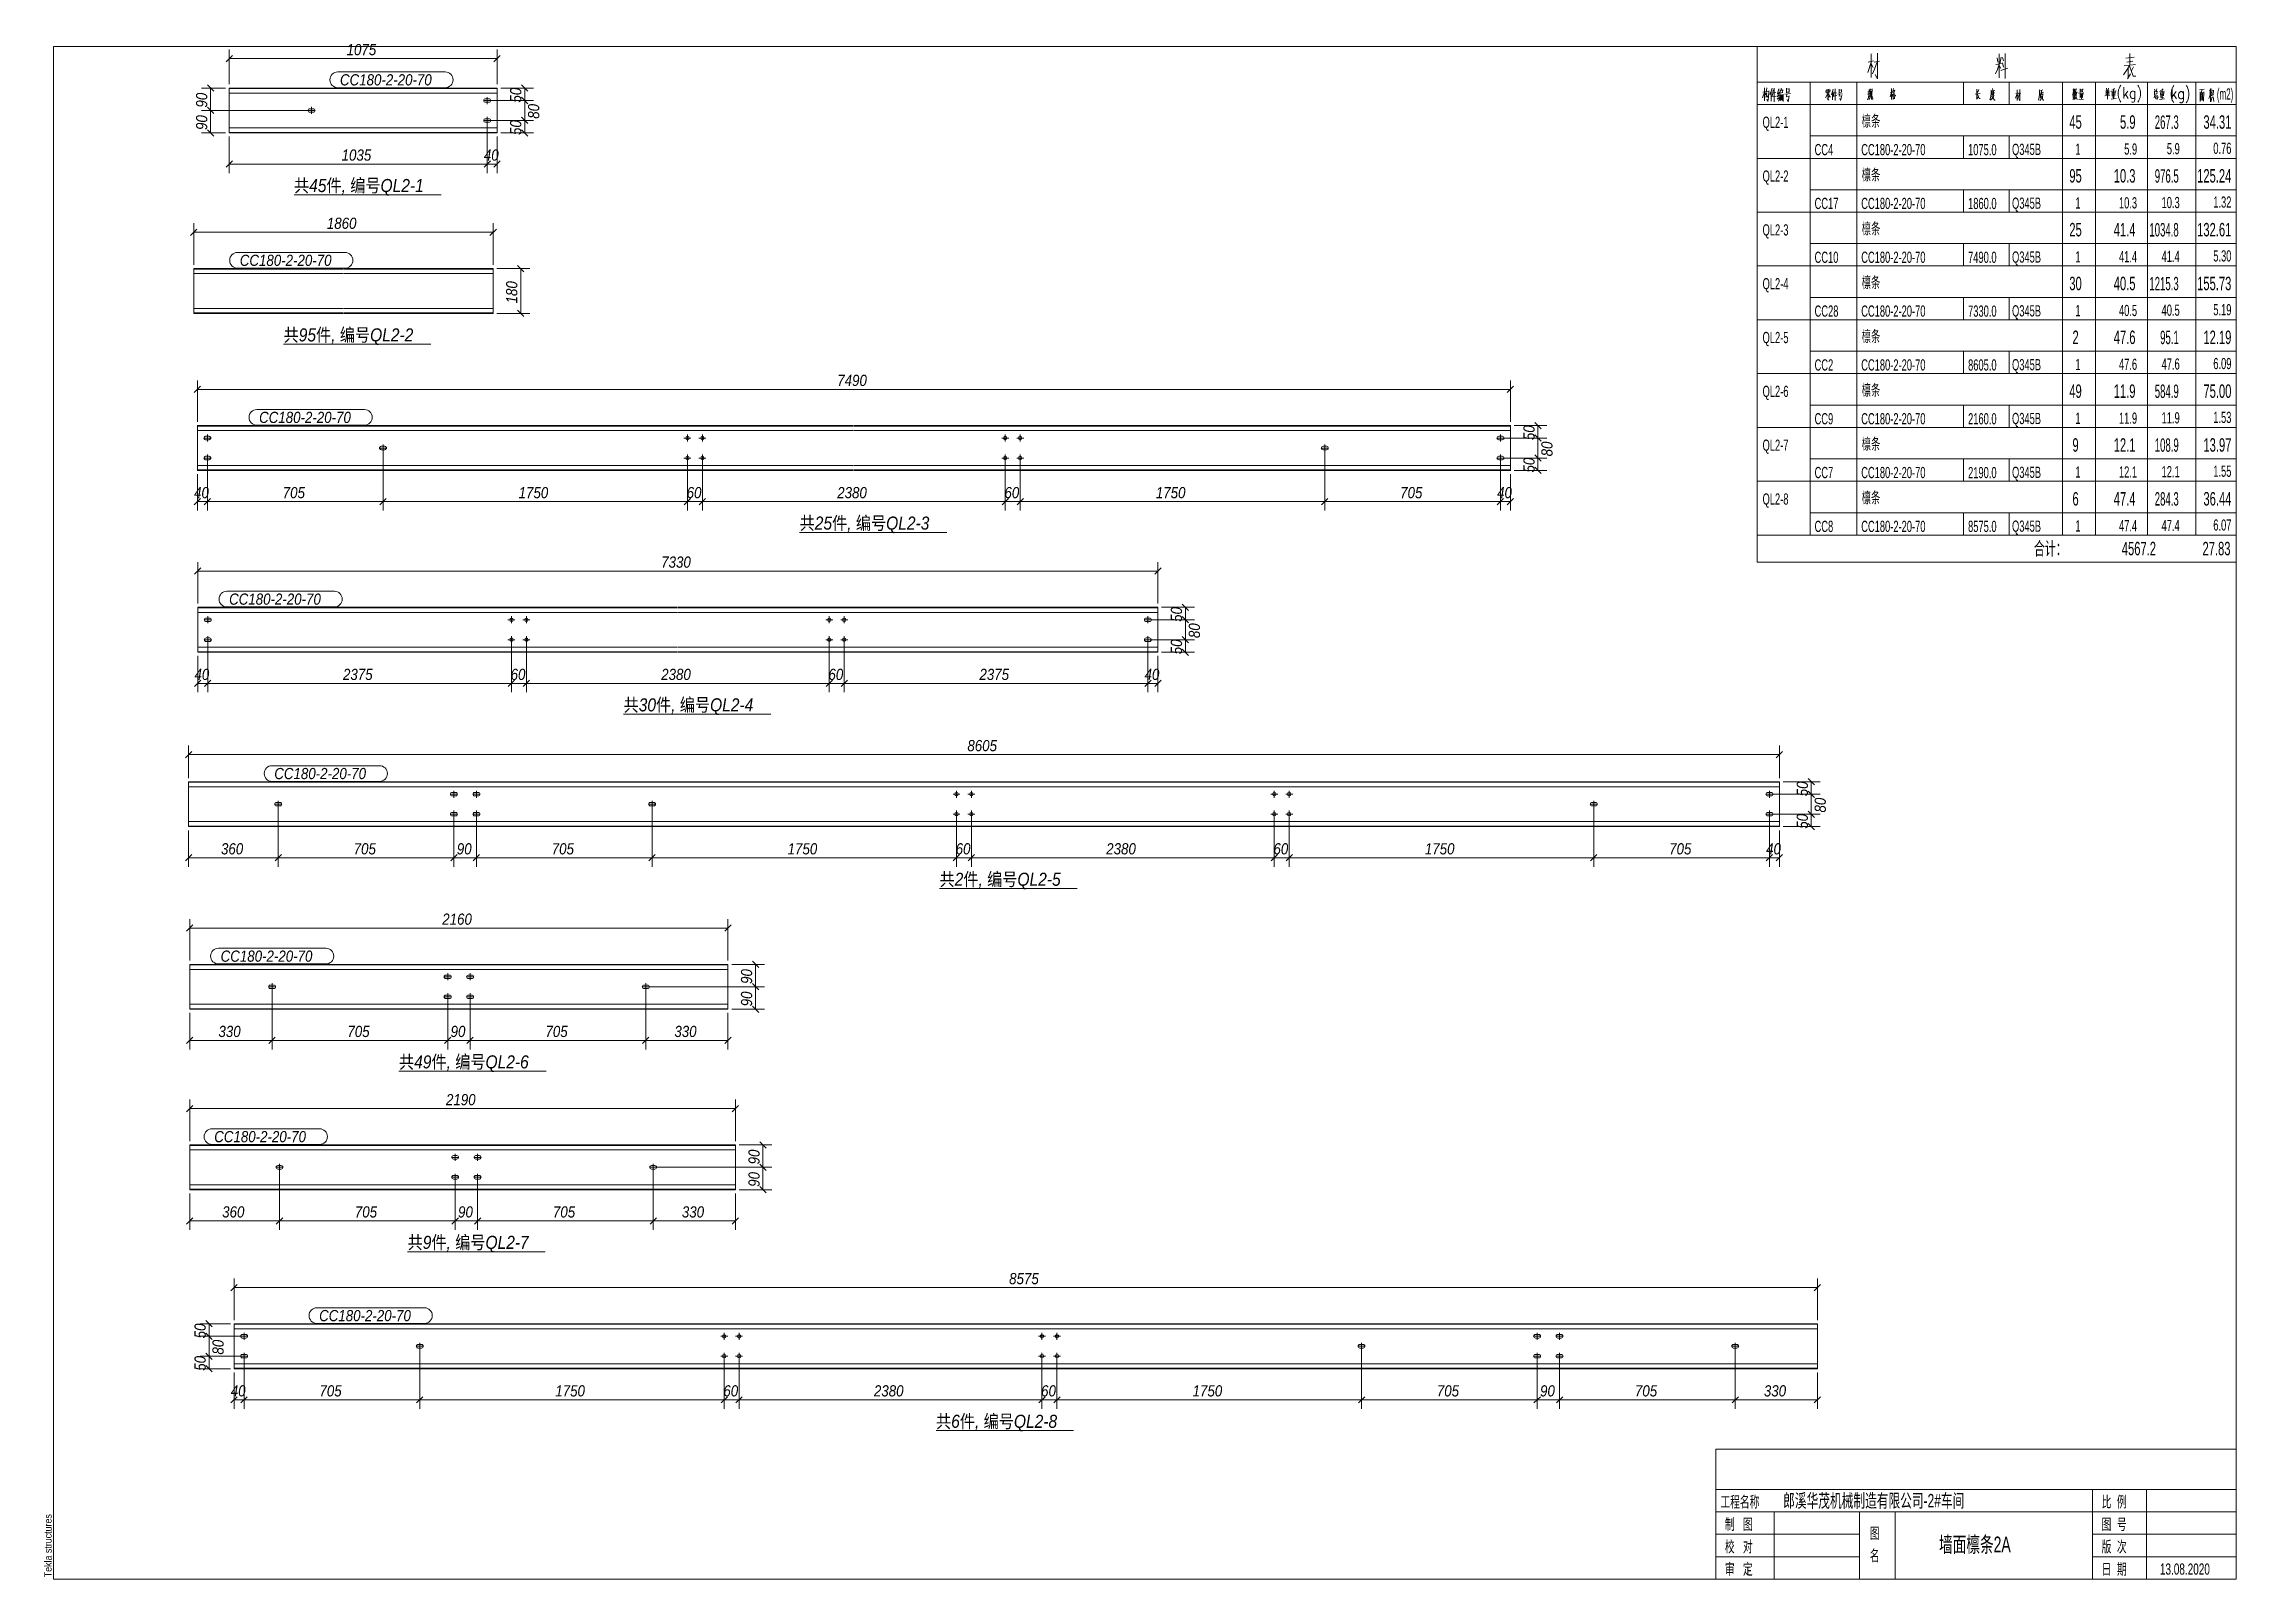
# Model space of a CAD drawing. Extents: x 857 to 4439, y -1249 to 4637.
# Drawn here: x 857 to 1444, y 3196 to 3607 of the extents above; entities that cross this region are included whole.
import ezdxf

# ---------------------------------------------------------------- set-up
doc = ezdxf.new("R2010")
doc.units = 0
doc.header["$LTSCALE"] = 1000
doc.header["$MEASUREMENT"] = 0
doc.linetypes.add('XKITLINE00', pattern=[0])
doc.linetypes.add('XKITLINE02', pattern=[4, 2, -2])
for name, color, linetype, lineweight in [('Bolt', 7, 'Continuous', 0), ('DrawingSheet', 5, 'Continuous', 0), ('OtherObjectType', 1, 'Continuous', 0), ('Part', 2, 'Continuous', 0), ('PartMark', 3, 'Continuous', 0), ('Z-DIMENSIONS', 1, 'Continuous', 0)]:
    doc.layers.add(name, color=color, linetype=linetype, lineweight=lineweight)
doc.styles.add('Arial', font='arial.ttf')
doc.styles.add('Arial Italic', font='ariali.ttf')
doc.styles.add('宋体', font='arial.ttf')

# ---------------------------------------------------------------- blocks, each defined once
blk = doc.blocks.new('墙面檩条2A')
at = {"layer": 'Bolt', "color": 3, "linetype": 'XKITLINE00', "lineweight": 0}
for p, q in [((120.12, 400.78), (120.09, 400.6)), ((120.09, 400.6), (120.09, 400.6)), ((120.09, 400.6), (120.12, 400.42)), ((121.95, 400.6), (120.09, 400.6)), ((120.22, 400.93), (120.12, 400.78)), ((120.12, 400.42), (120.22, 400.27)), ((120.37, 401.03), (120.22, 400.93)), ((120.22, 400.27), (120.37, 400.17)), ((120.55, 401.06), (120.37, 401.03)), ((120.37, 400.17), (120.55, 400.13)), ((121.49, 401.06), (120.55, 401.06)), ((120.55, 400.13), (121.49, 400.13)), ((121.02, 401.53), (121.02, 399.66)), ((121.66, 401.03), (121.49, 401.06)), ((121.49, 400.13), (121.66, 400.17)), ((121.82, 400.93), (121.66, 401.03)), ((121.66, 400.17), (121.82, 400.27)), ((121.92, 400.78), (121.82, 400.93)), ((121.82, 400.27), (121.92, 400.42)), ((121.95, 400.6), (121.92, 400.78)), ((121.92, 400.42), (121.95, 400.6)), ((121.95, 400.6), (121.95, 400.6)), ((73.12, 398.11), (73.09, 397.93)), ((73.09, 397.93), (73.09, 397.93)), ((73.09, 397.93), (73.12, 397.75)), ((74.95, 397.93), (73.09, 397.93)), ((73.22, 398.26), (73.12, 398.11)), ((73.12, 397.75), (73.22, 397.6)), ((73.37, 398.36), (73.22, 398.26)), ((73.22, 397.6), (73.37, 397.5)), ((73.55, 398.4), (73.37, 398.36)), ((73.37, 397.5), (73.55, 397.46)), ((74.49, 398.4), (73.55, 398.4)), ((73.55, 397.46), (74.49, 397.46)), ((74.02, 398.86), (74.02, 397)), ((74.66, 398.36), (74.49, 398.4)), ((74.49, 397.46), (74.66, 397.5)), ((74.82, 398.26), (74.66, 398.36)), ((74.66, 397.5), (74.82, 397.6)), ((74.92, 398.11), (74.82, 398.26)), ((74.82, 397.6), (74.92, 397.75)), ((74.95, 397.93), (74.92, 398.11)), ((74.92, 397.75), (74.95, 397.93)), ((74.95, 397.93), (74.95, 397.93)), ((120.12, 395.44), (120.09, 395.26)), ((120.09, 395.26), (120.09, 395.26)), ((120.09, 395.26), (120.12, 395.09)), ((121.95, 395.26), (120.09, 395.26)), ((120.22, 395.59), (120.12, 395.44)), ((120.12, 395.09), (120.22, 394.93)), ((120.37, 395.7), (120.22, 395.59)), ((120.22, 394.93), (120.37, 394.83)), ((120.55, 395.73), (120.37, 395.7)), ((120.37, 394.83), (120.55, 394.8)), ((121.49, 395.73), (120.55, 395.73)), ((120.55, 394.8), (121.49, 394.8)), ((121.02, 396.2), (121.02, 394.33)), ((121.66, 395.7), (121.49, 395.73)), ((121.49, 394.8), (121.66, 394.83)), ((121.82, 395.59), (121.66, 395.7)), ((121.66, 394.83), (121.82, 394.93)), ((121.92, 395.44), (121.82, 395.59)), ((121.82, 394.93), (121.92, 395.09)), ((121.95, 395.26), (121.92, 395.44)), ((121.92, 395.09), (121.95, 395.26)), ((121.95, 395.26), (121.95, 395.26)), ((46.15, 309.35), (46.15, 311.22)), ((174.61, 309.35), (174.61, 311.22)), ((178.61, 309.35), (178.61, 311.22)), ((259.64, 309.35), (259.64, 311.22)), ((263.64, 309.35), (263.64, 311.22)), ((392.14, 309.35), (392.14, 311.22)), ((45.25, 310.47), (45.21, 310.29)), ((45.21, 310.29), (45.21, 310.29)), ((45.21, 310.29), (45.25, 310.11)), ((45.21, 310.29), (47.08, 310.29)), ((45.25, 305.13), (45.21, 304.95)), ((45.35, 310.62), (45.25, 310.47)), ((45.25, 310.11), (45.35, 309.96)), ((45.35, 305.28), (45.25, 305.13)), ((45.5, 310.72), (45.35, 310.62)), ((45.35, 309.96), (45.5, 309.86)), ((45.5, 305.38), (45.35, 305.28)), ((45.68, 310.75), (45.5, 310.72)), ((45.5, 309.86), (45.68, 309.82)), ((45.68, 305.42), (45.5, 305.38)), ((46.61, 310.75), (45.68, 310.75)), ((45.68, 309.82), (46.61, 309.82)), ((46.61, 305.42), (45.68, 305.42)), ((46.15, 304.02), (46.15, 305.89)), ((46.79, 310.72), (46.61, 310.75)), ((46.61, 309.82), (46.79, 309.86)), ((46.79, 305.38), (46.61, 305.42)), ((46.94, 310.62), (46.79, 310.72)), ((46.79, 309.86), (46.94, 309.96)), ((46.94, 305.28), (46.79, 305.38)), ((47.04, 310.47), (46.94, 310.62)), ((46.94, 309.96), (47.04, 310.11)), ((47.04, 305.13), (46.94, 305.28)), ((47.08, 310.29), (47.04, 310.47)), ((47.04, 310.11), (47.08, 310.29)), ((47.08, 304.95), (47.04, 305.13)), ((47.08, 310.29), (47.08, 310.29)), ((92.25, 307.8), (92.21, 307.62)), ((92.21, 307.62), (92.21, 307.62)), ((92.21, 307.62), (92.25, 307.44)), ((92.21, 307.62), (94.08, 307.62)), ((92.35, 307.95), (92.25, 307.8)), ((92.25, 307.44), (92.35, 307.29)), ((92.5, 308.05), (92.35, 307.95)), ((92.35, 307.29), (92.5, 307.19)), ((92.68, 308.09), (92.5, 308.05)), ((92.5, 307.19), (92.68, 307.15)), ((93.61, 308.09), (92.68, 308.09)), ((92.68, 307.15), (93.61, 307.15)), ((93.15, 306.69), (93.15, 308.55)), ((93.79, 308.05), (93.61, 308.09)), ((93.61, 307.15), (93.79, 307.19)), ((93.94, 307.95), (93.79, 308.05)), ((93.79, 307.19), (93.94, 307.29)), ((94.04, 307.8), (93.94, 307.95)), ((93.94, 307.29), (94.04, 307.44)), ((94.08, 307.62), (94.04, 307.8)), ((94.04, 307.44), (94.08, 307.62)), ((94.08, 307.62), (94.08, 307.62)), ((175.54, 310.29), (173.68, 310.29)), ((174.61, 304.02), (174.61, 305.89)), ((179.54, 310.29), (177.68, 310.29)), ((178.61, 304.02), (178.61, 305.89)), ((260.58, 310.29), (258.71, 310.29)), ((259.64, 304.02), (259.64, 305.89)), ((264.58, 310.29), (262.71, 310.29)), ((263.64, 304.02), (263.64, 305.89)), ((344.25, 307.8), (344.21, 307.62)), ((344.21, 307.62), (344.21, 307.62)), ((344.21, 307.62), (344.25, 307.44)), ((344.21, 307.62), (346.08, 307.62)), ((344.35, 307.95), (344.25, 307.8)), ((344.25, 307.44), (344.35, 307.29)), ((344.5, 308.05), (344.35, 307.95)), ((344.35, 307.29), (344.5, 307.19)), ((344.68, 308.09), (344.5, 308.05)), ((344.5, 307.19), (344.68, 307.15)), ((345.61, 308.09), (344.68, 308.09)), ((344.68, 307.15), (345.61, 307.15)), ((345.14, 306.69), (345.14, 308.55)), ((345.79, 308.05), (345.61, 308.09)), ((345.61, 307.15), (345.79, 307.19)), ((345.94, 307.95), (345.79, 308.05)), ((345.79, 307.19), (345.94, 307.29)), ((346.04, 307.8), (345.94, 307.95)), ((345.94, 307.29), (346.04, 307.44)), ((346.08, 307.62), (346.04, 307.8)), ((346.04, 307.44), (346.08, 307.62)), ((346.08, 307.62), (346.08, 307.62)), ((391.25, 310.47), (391.21, 310.29)), ((391.21, 310.29), (391.21, 310.29)), ((391.21, 310.29), (391.25, 310.11)), ((391.21, 310.29), (393.08, 310.29)), ((391.25, 305.13), (391.21, 304.95)), ((391.35, 310.62), (391.25, 310.47)), ((391.25, 310.11), (391.35, 309.96)), ((391.35, 305.28), (391.25, 305.13)), ((391.5, 310.72), (391.35, 310.62)), ((391.35, 309.96), (391.5, 309.86)), ((391.5, 305.38), (391.35, 305.28)), ((391.68, 310.75), (391.5, 310.72)), ((391.5, 309.86), (391.68, 309.82)), ((391.68, 305.42), (391.5, 305.38)), ((392.61, 310.75), (391.68, 310.75)), ((391.68, 309.82), (392.61, 309.82)), ((392.61, 305.42), (391.68, 305.42)), ((392.14, 304.02), (392.14, 305.89)), ((392.79, 310.72), (392.61, 310.75)), ((392.61, 309.82), (392.79, 309.86)), ((392.79, 305.38), (392.61, 305.42)), ((392.94, 310.62), (392.79, 310.72)), ((392.79, 309.86), (392.94, 309.96)), ((392.94, 305.28), (392.79, 305.38)), ((393.04, 310.47), (392.94, 310.62)), ((392.94, 309.96), (393.04, 310.11)), ((393.04, 305.13), (392.94, 305.28)), ((393.08, 310.29), (393.04, 310.47)), ((393.04, 310.11), (393.08, 310.29)), ((393.08, 304.95), (393.04, 305.13)), ((393.08, 310.29), (393.08, 310.29)), ((45.21, 304.95), (45.21, 304.95)), ((45.21, 304.95), (45.25, 304.77)), ((45.21, 304.95), (47.08, 304.95)), ((45.25, 304.77), (45.35, 304.62)), ((45.35, 304.62), (45.5, 304.52)), ((45.5, 304.52), (45.68, 304.49)), ((45.68, 304.49), (46.61, 304.49)), ((46.61, 304.49), (46.79, 304.52)), ((46.79, 304.52), (46.94, 304.62)), ((46.94, 304.62), (47.04, 304.77)), ((47.04, 304.77), (47.08, 304.95)), ((47.08, 304.95), (47.08, 304.95)), ((175.54, 304.95), (173.68, 304.95)), ((179.54, 304.95), (177.68, 304.95)), ((260.58, 304.95), (258.71, 304.95)), ((264.58, 304.95), (262.71, 304.95)), ((391.21, 304.95), (391.21, 304.95)), ((391.21, 304.95), (391.25, 304.77)), ((391.21, 304.95), (393.08, 304.95)), ((391.25, 304.77), (391.35, 304.62)), ((391.35, 304.62), (391.5, 304.52)), ((391.5, 304.52), (391.68, 304.49)), ((391.68, 304.49), (392.61, 304.49)), ((392.61, 304.49), (392.79, 304.52)), ((392.79, 304.52), (392.94, 304.62)), ((392.94, 304.62), (393.04, 304.77)), ((393.04, 304.77), (393.08, 304.95)), ((393.08, 304.95), (393.08, 304.95)), ((45.36, 261.84), (45.32, 261.66)), ((45.32, 261.66), (45.32, 261.66)), ((45.32, 261.66), (45.36, 261.48)), ((45.32, 261.66), (47.19, 261.66)), ((45.46, 261.99), (45.36, 261.84)), ((45.36, 261.48), (45.46, 261.33)), ((45.61, 262.09), (45.46, 261.99)), ((45.46, 261.33), (45.61, 261.23)), ((45.79, 262.13), (45.61, 262.09)), ((45.61, 261.23), (45.79, 261.2)), ((46.72, 262.13), (45.79, 262.13)), ((45.79, 261.2), (46.72, 261.2)), ((46.26, 260.73), (46.26, 262.6)), ((46.9, 262.09), (46.72, 262.13)), ((46.72, 261.2), (46.9, 261.23)), ((47.05, 261.99), (46.9, 262.09)), ((46.9, 261.23), (47.05, 261.33)), ((47.15, 261.84), (47.05, 261.99)), ((47.05, 261.33), (47.15, 261.48)), ((47.19, 261.66), (47.15, 261.84)), ((47.15, 261.48), (47.19, 261.66)), ((47.19, 261.66), (47.19, 261.66)), ((128.45, 261.66), (126.58, 261.66)), ((127.52, 260.73), (127.52, 262.6)), ((132.45, 261.66), (130.58, 261.66)), ((131.52, 260.73), (131.52, 262.6)), ((213.48, 261.66), (211.62, 261.66)), ((212.55, 260.73), (212.55, 262.6)), ((217.48, 261.66), (215.62, 261.66)), ((216.55, 260.73), (216.55, 262.6)), ((296.91, 261.84), (296.88, 261.66)), ((296.88, 261.66), (296.88, 261.66)), ((296.88, 261.66), (296.91, 261.48)), ((296.88, 261.66), (298.74, 261.66)), ((297.01, 261.99), (296.91, 261.84)), ((296.91, 261.48), (297.01, 261.33)), ((297.16, 262.09), (297.01, 261.99)), ((297.01, 261.33), (297.16, 261.23)), ((297.34, 262.13), (297.16, 262.09)), ((297.16, 261.23), (297.34, 261.2)), ((298.28, 262.13), (297.34, 262.13)), ((297.34, 261.2), (298.28, 261.2)), ((297.81, 260.73), (297.81, 262.6)), ((298.45, 262.09), (298.28, 262.13)), ((298.28, 261.2), (298.45, 261.23)), ((298.61, 261.99), (298.45, 262.09)), ((298.45, 261.23), (298.61, 261.33)), ((298.71, 261.84), (298.61, 261.99)), ((298.61, 261.33), (298.71, 261.48)), ((298.74, 261.66), (298.71, 261.84)), ((298.71, 261.48), (298.74, 261.66)), ((298.74, 261.66), (298.74, 261.66)), ((45.36, 256.51), (45.32, 256.33)), ((45.32, 256.33), (45.32, 256.33)), ((45.32, 256.33), (45.36, 256.15)), ((45.32, 256.33), (47.19, 256.33)), ((45.46, 256.66), (45.36, 256.51)), ((45.36, 256.15), (45.46, 256)), ((45.61, 256.76), (45.46, 256.66)), ((45.46, 256), (45.61, 255.9)), ((45.79, 256.8), (45.61, 256.76)), ((45.61, 255.9), (45.79, 255.86)), ((46.72, 256.8), (45.79, 256.8)), ((45.79, 255.86), (46.72, 255.86)), ((46.26, 255.4), (46.26, 257.26)), ((46.9, 256.76), (46.72, 256.8)), ((46.72, 255.86), (46.9, 255.9)), ((47.05, 256.66), (46.9, 256.76)), ((46.9, 255.9), (47.05, 256)), ((47.15, 256.51), (47.05, 256.66)), ((47.05, 256), (47.15, 256.15)), ((47.19, 256.33), (47.15, 256.51)), ((47.15, 256.15), (47.19, 256.33)), ((47.19, 256.33), (47.19, 256.33)), ((128.45, 256.33), (126.58, 256.33)), ((127.52, 255.4), (127.52, 257.26)), ((132.45, 256.33), (130.58, 256.33)), ((131.52, 255.4), (131.52, 257.26)), ((213.48, 256.33), (211.62, 256.33)), ((212.55, 255.4), (212.55, 257.26)), ((217.48, 256.33), (215.62, 256.33)), ((216.55, 255.4), (216.55, 257.26)), ((296.91, 256.51), (296.88, 256.33)), ((296.88, 256.33), (296.88, 256.33)), ((296.88, 256.33), (296.91, 256.15)), ((296.88, 256.33), (298.74, 256.33)), ((297.01, 256.66), (296.91, 256.51)), ((296.91, 256.15), (297.01, 256)), ((297.16, 256.76), (297.01, 256.66)), ((297.01, 256), (297.16, 255.9)), ((297.34, 256.8), (297.16, 256.76)), ((297.16, 255.9), (297.34, 255.86)), ((298.28, 256.8), (297.34, 256.8)), ((297.34, 255.86), (298.28, 255.86)), ((297.81, 255.4), (297.81, 257.26)), ((298.45, 256.76), (298.28, 256.8)), ((298.28, 255.86), (298.45, 255.9)), ((298.61, 256.66), (298.45, 256.76)), ((298.45, 255.9), (298.61, 256)), ((298.71, 256.51), (298.61, 256.66)), ((298.61, 256), (298.71, 256.15)), ((298.74, 256.33), (298.71, 256.51)), ((298.71, 256.15), (298.74, 256.33)), ((298.74, 256.33), (298.74, 256.33)), ((64.23, 212.51), (64.19, 212.33)), ((64.19, 212.33), (64.19, 212.33)), ((64.19, 212.33), (64.23, 212.15)), ((66.06, 212.33), (64.19, 212.33)), ((64.33, 212.66), (64.23, 212.51)), ((64.23, 212.15), (64.33, 212)), ((64.48, 212.76), (64.33, 212.66)), ((64.33, 212), (64.48, 211.9)), ((64.66, 212.8), (64.48, 212.76)), ((64.48, 211.9), (64.66, 211.86)), ((65.59, 212.8), (64.66, 212.8)), ((64.66, 211.86), (65.59, 211.86)), ((65.13, 213.26), (65.13, 211.4)), ((65.77, 212.76), (65.59, 212.8)), ((65.59, 211.86), (65.77, 211.9)), ((65.92, 212.66), (65.77, 212.76)), ((65.77, 211.9), (65.92, 212)), ((66.02, 212.51), (65.92, 212.66)), ((65.92, 212), (66.02, 212.15)), ((66.06, 212.33), (66.02, 212.51)), ((66.02, 212.15), (66.06, 212.33)), ((66.06, 212.33), (66.06, 212.33)), ((111.23, 215.17), (111.19, 215)), ((111.19, 215), (111.19, 215)), ((111.19, 215), (111.23, 214.82)), ((113.06, 215), (111.19, 215)), ((111.33, 215.33), (111.23, 215.17)), ((111.23, 214.82), (111.33, 214.67)), ((111.48, 215.43), (111.33, 215.33)), ((111.33, 214.67), (111.48, 214.56)), ((111.66, 215.46), (111.48, 215.43)), ((111.48, 214.56), (111.66, 214.53)), ((112.59, 215.46), (111.66, 215.46)), ((111.66, 214.53), (112.59, 214.53)), ((112.13, 215.93), (112.13, 214.06)), ((112.77, 215.43), (112.59, 215.46)), ((112.59, 214.53), (112.77, 214.56)), ((112.92, 215.33), (112.77, 215.43)), ((112.77, 214.56), (112.92, 214.67)), ((113.02, 215.17), (112.92, 215.33)), ((112.92, 214.67), (113.02, 214.82)), ((113.06, 215), (113.02, 215.17)), ((113.02, 214.82), (113.06, 215)), ((113.06, 215), (113.06, 215)), ((117.23, 215.17), (117.19, 215)), ((117.19, 215), (117.19, 215)), ((117.19, 215), (117.23, 214.82)), ((119.06, 215), (117.19, 215)), ((117.33, 215.33), (117.23, 215.17)), ((117.23, 214.82), (117.33, 214.67)), ((117.48, 215.43), (117.33, 215.33)), ((117.33, 214.67), (117.48, 214.56)), ((117.66, 215.46), (117.48, 215.43)), ((117.48, 214.56), (117.66, 214.53)), ((118.59, 215.46), (117.66, 215.46)), ((117.66, 214.53), (118.59, 214.53)), ((118.13, 215.93), (118.13, 214.06)), ((118.77, 215.43), (118.59, 215.46)), ((118.59, 214.53), (118.77, 214.56)), ((118.92, 215.33), (118.77, 215.43)), ((118.77, 214.56), (118.92, 214.67)), ((119.02, 215.17), (118.92, 215.33)), ((118.92, 214.67), (119.02, 214.82)), ((119.06, 215), (119.02, 215.17)), ((119.02, 214.82), (119.06, 215)), ((119.06, 215), (119.06, 215)), ((164.23, 212.51), (164.19, 212.33)), ((164.19, 212.33), (164.19, 212.33)), ((164.19, 212.33), (164.23, 212.15)), ((166.06, 212.33), (164.19, 212.33)), ((164.33, 212.66), (164.23, 212.51)), ((164.23, 212.15), (164.33, 212)), ((164.48, 212.76), (164.33, 212.66)), ((164.33, 212), (164.48, 211.9)), ((164.66, 212.8), (164.48, 212.76)), ((164.48, 211.9), (164.66, 211.86)), ((165.59, 212.8), (164.66, 212.8)), ((164.66, 211.86), (165.59, 211.86)), ((165.13, 213.26), (165.13, 211.4)), ((165.77, 212.76), (165.59, 212.8)), ((165.59, 211.86), (165.77, 211.9)), ((165.92, 212.66), (165.77, 212.76)), ((165.77, 211.9), (165.92, 212)), ((166.02, 212.51), (165.92, 212.66)), ((165.92, 212), (166.02, 212.15)), ((166.06, 212.33), (166.02, 212.51)), ((166.02, 212.15), (166.06, 212.33)), ((166.06, 212.33), (166.06, 212.33)), ((247.52, 215), (245.66, 215)), ((246.59, 214.06), (246.59, 215.93)), ((251.52, 215), (249.66, 215)), ((250.59, 214.06), (250.59, 215.93)), ((332.56, 215), (330.69, 215)), ((331.62, 214.06), (331.62, 215.93)), ((336.56, 215), (334.69, 215)), ((335.62, 214.06), (335.62, 215.93)), ((416.23, 212.51), (416.19, 212.33)), ((416.19, 212.33), (416.19, 212.33)), ((416.19, 212.33), (416.23, 212.15)), ((418.06, 212.33), (416.19, 212.33)), ((416.33, 212.66), (416.23, 212.51)), ((416.23, 212.15), (416.33, 212)), ((416.48, 212.76), (416.33, 212.66)), ((416.33, 212), (416.48, 211.9)), ((416.66, 212.8), (416.48, 212.76)), ((416.48, 211.9), (416.66, 211.86)), ((417.59, 212.8), (416.66, 212.8)), ((416.66, 211.86), (417.59, 211.86)), ((417.12, 213.26), (417.12, 211.4)), ((417.77, 212.76), (417.59, 212.8)), ((417.59, 211.86), (417.77, 211.9)), ((417.92, 212.66), (417.77, 212.76)), ((417.77, 211.9), (417.92, 212)), ((418.02, 212.51), (417.92, 212.66)), ((417.92, 212), (418.02, 212.15)), ((418.06, 212.33), (418.02, 212.51)), ((418.02, 212.15), (418.06, 212.33)), ((418.06, 212.33), (418.06, 212.33)), ((463.23, 215.17), (463.19, 215)), ((463.19, 215), (463.19, 215)), ((463.19, 215), (463.23, 214.82)), ((465.06, 215), (463.19, 215)), ((463.33, 215.33), (463.23, 215.17)), ((463.23, 214.82), (463.33, 214.67)), ((463.48, 215.43), (463.33, 215.33)), ((463.33, 214.67), (463.48, 214.56)), ((463.66, 215.46), (463.48, 215.43)), ((463.48, 214.56), (463.66, 214.53)), ((464.59, 215.46), (463.66, 215.46)), ((463.66, 214.53), (464.59, 214.53)), ((464.12, 215.93), (464.12, 214.06)), ((464.77, 215.43), (464.59, 215.46)), ((464.59, 214.53), (464.77, 214.56)), ((464.92, 215.33), (464.77, 215.43)), ((464.77, 214.56), (464.92, 214.67)), ((465.02, 215.17), (464.92, 215.33)), ((464.92, 214.67), (465.02, 214.82)), ((465.06, 215), (465.02, 215.17)), ((465.02, 214.82), (465.06, 215)), ((465.06, 215), (465.06, 215)), ((111.23, 209.84), (111.19, 209.66)), ((111.19, 209.66), (111.19, 209.66)), ((111.19, 209.66), (111.23, 209.48)), ((113.06, 209.66), (111.19, 209.66)), ((111.33, 209.99), (111.23, 209.84)), ((111.23, 209.48), (111.33, 209.33)), ((111.48, 210.09), (111.33, 209.99)), ((111.33, 209.33), (111.48, 209.23)), ((111.66, 210.13), (111.48, 210.09)), ((111.48, 209.23), (111.66, 209.2)), ((112.59, 210.13), (111.66, 210.13)), ((111.66, 209.2), (112.59, 209.2)), ((112.13, 210.6), (112.13, 208.73)), ((112.77, 210.09), (112.59, 210.13)), ((112.59, 209.2), (112.77, 209.23)), ((112.92, 209.99), (112.77, 210.09)), ((112.77, 209.23), (112.92, 209.33)), ((113.02, 209.84), (112.92, 209.99)), ((112.92, 209.33), (113.02, 209.48)), ((113.06, 209.66), (113.02, 209.84)), ((113.02, 209.48), (113.06, 209.66)), ((113.06, 209.66), (113.06, 209.66)), ((117.23, 209.84), (117.19, 209.66)), ((117.19, 209.66), (117.19, 209.66)), ((117.19, 209.66), (117.23, 209.48)), ((119.06, 209.66), (117.19, 209.66)), ((117.33, 209.99), (117.23, 209.84)), ((117.23, 209.48), (117.33, 209.33)), ((117.48, 210.09), (117.33, 209.99)), ((117.33, 209.33), (117.48, 209.23)), ((117.66, 210.13), (117.48, 210.09)), ((117.48, 209.23), (117.66, 209.2)), ((118.59, 210.13), (117.66, 210.13)), ((117.66, 209.2), (118.59, 209.2)), ((118.13, 210.6), (118.13, 208.73)), ((118.77, 210.09), (118.59, 210.13)), ((118.59, 209.2), (118.77, 209.23)), ((118.92, 209.99), (118.77, 210.09)), ((118.77, 209.23), (118.92, 209.33)), ((119.02, 209.84), (118.92, 209.99)), ((118.92, 209.33), (119.02, 209.48)), ((119.06, 209.66), (119.02, 209.84)), ((119.02, 209.48), (119.06, 209.66)), ((119.06, 209.66), (119.06, 209.66)), ((247.52, 209.66), (245.66, 209.66)), ((246.59, 208.73), (246.59, 210.6)), ((251.52, 209.66), (249.66, 209.66)), ((250.59, 208.73), (250.59, 210.6)), ((332.56, 209.66), (330.69, 209.66)), ((331.62, 208.73), (331.62, 210.6)), ((336.56, 209.66), (334.69, 209.66)), ((335.62, 208.73), (335.62, 210.6)), ((463.23, 209.84), (463.19, 209.66)), ((463.19, 209.66), (463.19, 209.66)), ((463.19, 209.66), (463.23, 209.48)), ((465.06, 209.66), (463.19, 209.66)), ((463.33, 209.99), (463.23, 209.84)), ((463.23, 209.48), (463.33, 209.33)), ((463.48, 210.09), (463.33, 209.99)), ((463.33, 209.33), (463.48, 209.23)), ((463.66, 210.13), (463.48, 210.09)), ((463.48, 209.23), (463.66, 209.2)), ((464.59, 210.13), (463.66, 210.13)), ((463.66, 209.2), (464.59, 209.2)), ((464.12, 210.6), (464.12, 208.73)), ((464.77, 210.09), (464.59, 210.13)), ((464.59, 209.2), (464.77, 209.23)), ((464.92, 209.99), (464.77, 210.09)), ((464.77, 209.23), (464.92, 209.33)), ((465.02, 209.84), (464.92, 209.99)), ((464.92, 209.33), (465.02, 209.48)), ((465.06, 209.66), (465.02, 209.84)), ((465.02, 209.48), (465.06, 209.66)), ((465.06, 209.66), (465.06, 209.66)), ((63.45, 164.41), (63.45, 162.54)), ((109.55, 166.32), (109.52, 166.14)), ((109.52, 166.14), (109.52, 166.14)), ((109.52, 166.14), (109.55, 165.96)), ((111.38, 166.14), (109.52, 166.14)), ((109.65, 166.47), (109.55, 166.32)), ((109.55, 165.96), (109.65, 165.81)), ((109.81, 166.57), (109.65, 166.47)), ((109.65, 165.81), (109.81, 165.71)), ((109.98, 166.61), (109.81, 166.57)), ((109.81, 165.71), (109.98, 165.68)), ((110.92, 166.61), (109.98, 166.61)), ((109.98, 165.68), (110.92, 165.68)), ((110.45, 167.08), (110.45, 165.21)), ((111.1, 166.57), (110.92, 166.61)), ((110.92, 165.68), (111.1, 165.71)), ((111.25, 166.47), (111.1, 166.57)), ((111.1, 165.71), (111.25, 165.81)), ((111.35, 166.32), (111.25, 166.47)), ((111.25, 165.81), (111.35, 165.96)), ((111.38, 166.14), (111.35, 166.32)), ((111.35, 165.96), (111.38, 166.14)), ((111.38, 166.14), (111.38, 166.14)), ((115.55, 166.32), (115.52, 166.14)), ((115.52, 166.14), (115.52, 166.14)), ((115.52, 166.14), (115.55, 165.96)), ((117.38, 166.14), (115.52, 166.14)), ((115.65, 166.47), (115.55, 166.32)), ((115.55, 165.96), (115.65, 165.81)), ((115.81, 166.57), (115.65, 166.47)), ((115.65, 165.81), (115.81, 165.71)), ((115.98, 166.61), (115.81, 166.57)), ((115.81, 165.71), (115.98, 165.68)), ((116.92, 166.61), (115.98, 166.61)), ((115.98, 165.68), (116.92, 165.68)), ((116.45, 167.08), (116.45, 165.21)), ((117.1, 166.57), (116.92, 166.61)), ((116.92, 165.68), (117.1, 165.71)), ((117.25, 166.47), (117.1, 166.57)), ((117.1, 165.71), (117.25, 165.81)), ((117.35, 166.32), (117.25, 166.47)), ((117.25, 165.81), (117.35, 165.96)), ((117.38, 166.14), (117.35, 166.32)), ((117.35, 165.96), (117.38, 166.14)), ((117.38, 166.14), (117.38, 166.14)), ((163.45, 164.41), (163.45, 162.54)), ((62.55, 163.65), (62.52, 163.48)), ((62.52, 163.48), (62.52, 163.48)), ((62.52, 163.48), (62.55, 163.3)), ((64.38, 163.48), (62.52, 163.48)), ((62.65, 163.81), (62.55, 163.65)), ((62.55, 163.3), (62.65, 163.15)), ((62.81, 163.91), (62.65, 163.81)), ((62.65, 163.15), (62.81, 163.04)), ((62.98, 163.94), (62.81, 163.91)), ((62.81, 163.04), (62.98, 163.01)), ((63.92, 163.94), (62.98, 163.94)), ((62.98, 163.01), (63.92, 163.01)), ((64.1, 163.91), (63.92, 163.94)), ((63.92, 163.01), (64.1, 163.04)), ((64.25, 163.81), (64.1, 163.91)), ((64.1, 163.04), (64.25, 163.15)), ((64.35, 163.65), (64.25, 163.81)), ((64.25, 163.15), (64.35, 163.3)), ((64.38, 163.48), (64.35, 163.65)), ((64.35, 163.3), (64.38, 163.48)), ((64.38, 163.48), (64.38, 163.48)), ((109.55, 160.99), (109.52, 160.81)), ((109.52, 160.81), (109.52, 160.81)), ((109.52, 160.81), (109.55, 160.63)), ((111.38, 160.81), (109.52, 160.81)), ((109.65, 161.14), (109.55, 160.99)), ((109.55, 160.63), (109.65, 160.48)), ((109.81, 161.24), (109.65, 161.14)), ((109.65, 160.48), (109.81, 160.38)), ((109.98, 161.28), (109.81, 161.24)), ((109.81, 160.38), (109.98, 160.34)), ((110.92, 161.28), (109.98, 161.28)), ((109.98, 160.34), (110.92, 160.34)), ((110.45, 161.74), (110.45, 159.88)), ((111.1, 161.24), (110.92, 161.28)), ((110.92, 160.34), (111.1, 160.38)), ((111.25, 161.14), (111.1, 161.24)), ((111.1, 160.38), (111.25, 160.48)), ((111.35, 160.99), (111.25, 161.14)), ((111.25, 160.48), (111.35, 160.63)), ((111.38, 160.81), (111.35, 160.99)), ((111.35, 160.63), (111.38, 160.81)), ((111.38, 160.81), (111.38, 160.81)), ((115.55, 160.99), (115.52, 160.81)), ((115.52, 160.81), (115.52, 160.81)), ((115.52, 160.81), (115.55, 160.63)), ((117.38, 160.81), (115.52, 160.81)), ((115.65, 161.14), (115.55, 160.99)), ((115.55, 160.63), (115.65, 160.48)), ((115.81, 161.24), (115.65, 161.14)), ((115.65, 160.48), (115.81, 160.38)), ((115.98, 161.28), (115.81, 161.24)), ((115.81, 160.38), (115.98, 160.34)), ((116.92, 161.28), (115.98, 161.28)), ((115.98, 160.34), (116.92, 160.34)), ((116.45, 161.74), (116.45, 159.88)), ((117.1, 161.24), (116.92, 161.28)), ((116.92, 160.34), (117.1, 160.38)), ((117.25, 161.14), (117.1, 161.24)), ((117.1, 160.38), (117.25, 160.48)), ((117.35, 160.99), (117.25, 161.14)), ((117.25, 160.48), (117.35, 160.63)), ((117.38, 160.81), (117.35, 160.99)), ((117.35, 160.63), (117.38, 160.81)), ((117.38, 160.81), (117.38, 160.81)), ((162.55, 163.65), (162.52, 163.48)), ((162.52, 163.48), (162.52, 163.48)), ((162.52, 163.48), (162.55, 163.3)), ((164.38, 163.48), (162.52, 163.48)), ((162.65, 163.81), (162.55, 163.65)), ((162.55, 163.3), (162.65, 163.15)), ((162.81, 163.91), (162.65, 163.81)), ((162.65, 163.15), (162.81, 163.04)), ((162.98, 163.94), (162.81, 163.91)), ((162.81, 163.04), (162.98, 163.01)), ((163.92, 163.94), (162.98, 163.94)), ((162.98, 163.01), (163.92, 163.01)), ((164.1, 163.91), (163.92, 163.94)), ((163.92, 163.01), (164.1, 163.04)), ((164.25, 163.81), (164.1, 163.91)), ((164.1, 163.04), (164.25, 163.15)), ((164.35, 163.65), (164.25, 163.81)), ((164.25, 163.15), (164.35, 163.3)), ((164.38, 163.48), (164.35, 163.65)), ((164.35, 163.3), (164.38, 163.48)), ((164.38, 163.48), (164.38, 163.48)), ((111.55, 118.03), (111.52, 117.85)), ((111.52, 117.85), (111.52, 117.85)), ((111.52, 117.85), (111.55, 117.68)), ((113.38, 117.85), (111.52, 117.85)), ((111.65, 118.18), (111.55, 118.03)), ((111.55, 117.68), (111.65, 117.52)), ((111.81, 118.29), (111.65, 118.18)), ((111.65, 117.52), (111.81, 117.42)), ((111.98, 118.32), (111.81, 118.29)), ((111.81, 117.42), (111.98, 117.39)), ((112.92, 118.32), (111.98, 118.32)), ((111.98, 117.39), (112.92, 117.39)), ((112.45, 118.79), (112.45, 116.92)), ((113.1, 118.29), (112.92, 118.32)), ((112.92, 117.39), (113.1, 117.42)), ((113.25, 118.18), (113.1, 118.29)), ((113.1, 117.42), (113.25, 117.52)), ((113.35, 118.03), (113.25, 118.18)), ((113.25, 117.52), (113.35, 117.68)), ((113.38, 117.85), (113.35, 118.03)), ((113.35, 117.68), (113.38, 117.85)), ((113.38, 117.85), (113.38, 117.85)), ((117.55, 118.03), (117.52, 117.85)), ((117.52, 117.85), (117.52, 117.85)), ((117.52, 117.85), (117.55, 117.68)), ((119.38, 117.85), (117.52, 117.85)), ((117.65, 118.18), (117.55, 118.03)), ((117.55, 117.68), (117.65, 117.52)), ((117.81, 118.29), (117.65, 118.18)), ((117.65, 117.52), (117.81, 117.42)), ((117.98, 118.32), (117.81, 118.29)), ((117.81, 117.42), (117.98, 117.39)), ((118.92, 118.32), (117.98, 118.32)), ((117.98, 117.39), (118.92, 117.39)), ((118.45, 118.79), (118.45, 116.92)), ((119.1, 118.29), (118.92, 118.32)), ((118.92, 117.39), (119.1, 117.42)), ((119.25, 118.18), (119.1, 118.29)), ((119.1, 117.42), (119.25, 117.52)), ((119.35, 118.03), (119.25, 118.18)), ((119.25, 117.52), (119.35, 117.68)), ((119.38, 117.85), (119.35, 118.03)), ((119.35, 117.68), (119.38, 117.85)), ((119.38, 117.85), (119.38, 117.85)), ((64.55, 115.37), (64.52, 115.19)), ((64.52, 115.19), (64.52, 115.19)), ((64.52, 115.19), (64.55, 115.01)), ((66.38, 115.19), (64.52, 115.19)), ((64.65, 115.52), (64.55, 115.37)), ((64.55, 115.01), (64.65, 114.86)), ((64.81, 115.62), (64.65, 115.52)), ((64.65, 114.86), (64.81, 114.76)), ((64.98, 115.65), (64.81, 115.62)), ((64.81, 114.76), (64.98, 114.72)), ((65.92, 115.65), (64.98, 115.65)), ((64.98, 114.72), (65.92, 114.72)), ((65.45, 116.12), (65.45, 114.25)), ((66.1, 115.62), (65.92, 115.65)), ((65.92, 114.72), (66.1, 114.76)), ((66.25, 115.52), (66.1, 115.62)), ((66.1, 114.76), (66.25, 114.86)), ((66.35, 115.37), (66.25, 115.52)), ((66.25, 114.86), (66.35, 115.01)), ((66.38, 115.19), (66.35, 115.37)), ((66.35, 115.01), (66.38, 115.19)), ((66.38, 115.19), (66.38, 115.19)), ((111.55, 112.7), (111.52, 112.52)), ((111.52, 112.52), (111.52, 112.52)), ((111.52, 112.52), (111.55, 112.34)), ((113.38, 112.52), (111.52, 112.52)), ((111.65, 112.85), (111.55, 112.7)), ((111.55, 112.34), (111.65, 112.19)), ((111.81, 112.95), (111.65, 112.85)), ((111.65, 112.19), (111.81, 112.09)), ((111.98, 112.99), (111.81, 112.95)), ((111.81, 112.09), (111.98, 112.05)), ((112.92, 112.99), (111.98, 112.99)), ((111.98, 112.05), (112.92, 112.05)), ((112.45, 113.45), (112.45, 111.59)), ((113.1, 112.95), (112.92, 112.99)), ((112.92, 112.05), (113.1, 112.09)), ((113.25, 112.85), (113.1, 112.95)), ((113.1, 112.09), (113.25, 112.19)), ((113.35, 112.7), (113.25, 112.85)), ((113.25, 112.19), (113.35, 112.34)), ((113.38, 112.52), (113.35, 112.7)), ((113.35, 112.34), (113.38, 112.52)), ((113.38, 112.52), (113.38, 112.52)), ((117.55, 112.7), (117.52, 112.52)), ((117.52, 112.52), (117.52, 112.52)), ((117.52, 112.52), (117.55, 112.34)), ((119.38, 112.52), (117.52, 112.52)), ((117.65, 112.85), (117.55, 112.7)), ((117.55, 112.34), (117.65, 112.19)), ((117.81, 112.95), (117.65, 112.85)), ((117.65, 112.19), (117.81, 112.09)), ((117.98, 112.99), (117.81, 112.95)), ((117.81, 112.09), (117.98, 112.05)), ((118.92, 112.99), (117.98, 112.99)), ((117.98, 112.05), (118.92, 112.05)), ((118.45, 113.45), (118.45, 111.59)), ((119.1, 112.95), (118.92, 112.99)), ((118.92, 112.05), (119.1, 112.09)), ((119.25, 112.85), (119.1, 112.95)), ((119.1, 112.09), (119.25, 112.19)), ((119.35, 112.7), (119.25, 112.85)), ((119.25, 112.19), (119.35, 112.34)), ((119.38, 112.52), (119.35, 112.7)), ((119.35, 112.34), (119.38, 112.52)), ((119.38, 112.52), (119.38, 112.52)), ((164.55, 115.37), (164.52, 115.19)), ((164.52, 115.19), (164.52, 115.19)), ((164.52, 115.19), (164.55, 115.01)), ((166.38, 115.19), (164.52, 115.19)), ((164.65, 115.52), (164.55, 115.37)), ((164.55, 115.01), (164.65, 114.86)), ((164.81, 115.62), (164.65, 115.52)), ((164.65, 114.86), (164.81, 114.76)), ((164.98, 115.65), (164.81, 115.62)), ((164.81, 114.76), (164.98, 114.72)), ((165.92, 115.65), (164.98, 115.65)), ((164.98, 114.72), (165.92, 114.72)), ((165.45, 116.12), (165.45, 114.25)), ((166.1, 115.62), (165.92, 115.65)), ((165.92, 114.72), (166.1, 114.76)), ((166.25, 115.52), (166.1, 115.62)), ((166.1, 114.76), (166.25, 114.86)), ((166.35, 115.37), (166.25, 115.52)), ((166.25, 114.86), (166.35, 115.01)), ((166.38, 115.19), (166.35, 115.37)), ((166.35, 115.01), (166.38, 115.19)), ((166.38, 115.19), (166.38, 115.19)), ((55.32, 70.41), (55.17, 70.31)), ((55.5, 70.44), (55.32, 70.41)), ((56.44, 70.44), (55.5, 70.44)), ((55.97, 70.91), (55.97, 69.04)), ((56.61, 70.41), (56.44, 70.44)), ((56.77, 70.31), (56.61, 70.41)), ((184.43, 69.04), (184.43, 70.91)), ((188.43, 69.04), (188.43, 70.91)), ((269.47, 69.04), (269.47, 70.91)), ((273.47, 69.04), (273.47, 70.91)), ((401.32, 70.41), (401.17, 70.31)), ((401.5, 70.44), (401.32, 70.41)), ((402.43, 70.44), (401.5, 70.44)), ((401.97, 70.91), (401.97, 69.04)), ((402.61, 70.41), (402.43, 70.44)), ((402.76, 70.31), (402.61, 70.41)), ((407.32, 70.41), (407.17, 70.31)), ((407.5, 70.44), (407.32, 70.41)), ((408.43, 70.44), (407.5, 70.44)), ((407.97, 70.91), (407.97, 69.04)), ((408.61, 70.41), (408.43, 70.44)), ((408.76, 70.31), (408.61, 70.41)), ((55.07, 70.15), (55.04, 69.98)), ((55.04, 69.98), (55.04, 69.98)), ((55.04, 69.98), (55.07, 69.8)), ((56.9, 69.98), (55.04, 69.98)), ((55.07, 64.82), (55.04, 64.64)), ((55.04, 64.64), (55.04, 64.64)), ((55.04, 64.64), (55.07, 64.46)), ((56.9, 64.64), (55.04, 64.64)), ((55.17, 70.31), (55.07, 70.15)), ((55.07, 69.8), (55.17, 69.65)), ((55.17, 64.97), (55.07, 64.82)), ((55.17, 69.65), (55.32, 69.54)), ((55.32, 65.07), (55.17, 64.97)), ((55.32, 69.54), (55.5, 69.51)), ((55.5, 65.11), (55.32, 65.07)), ((55.5, 69.51), (56.44, 69.51)), ((56.44, 65.11), (55.5, 65.11)), ((55.97, 65.58), (55.97, 63.71)), ((56.44, 69.51), (56.61, 69.54)), ((56.61, 65.07), (56.44, 65.11)), ((56.61, 69.54), (56.77, 69.65)), ((56.77, 64.97), (56.61, 65.07)), ((56.87, 70.15), (56.77, 70.31)), ((56.77, 69.65), (56.87, 69.8)), ((56.87, 64.82), (56.77, 64.97)), ((56.9, 69.98), (56.87, 70.15)), ((56.87, 69.8), (56.9, 69.98)), ((56.9, 64.64), (56.87, 64.82)), ((56.87, 64.46), (56.9, 64.64)), ((56.9, 69.98), (56.9, 69.98)), ((56.9, 64.64), (56.9, 64.64)), ((102.07, 67.49), (102.04, 67.31)), ((102.04, 67.31), (102.04, 67.31)), ((102.04, 67.31), (102.07, 67.13)), ((103.9, 67.31), (102.04, 67.31)), ((102.17, 67.64), (102.07, 67.49)), ((102.07, 67.13), (102.17, 66.98)), ((102.32, 67.74), (102.17, 67.64)), ((102.17, 66.98), (102.32, 66.88)), ((102.5, 67.78), (102.32, 67.74)), ((102.32, 66.88), (102.5, 66.84)), ((103.44, 67.78), (102.5, 67.78)), ((102.5, 66.84), (103.44, 66.84)), ((102.97, 68.24), (102.97, 66.38)), ((103.61, 67.74), (103.44, 67.78)), ((103.44, 66.84), (103.61, 66.88)), ((103.77, 67.64), (103.61, 67.74)), ((103.61, 66.88), (103.77, 66.98)), ((103.87, 67.49), (103.77, 67.64)), ((103.77, 66.98), (103.87, 67.13)), ((103.9, 67.31), (103.87, 67.49)), ((103.87, 67.13), (103.9, 67.31)), ((103.9, 67.31), (103.9, 67.31)), ((185.37, 69.98), (183.5, 69.98)), ((185.37, 64.64), (183.5, 64.64)), ((184.43, 63.71), (184.43, 65.58)), ((189.37, 69.98), (187.5, 69.98)), ((189.37, 64.64), (187.5, 64.64)), ((188.43, 63.71), (188.43, 65.58)), ((270.4, 69.98), (268.53, 69.98)), ((270.4, 64.64), (268.53, 64.64)), ((269.47, 63.71), (269.47, 65.58)), ((274.4, 69.98), (272.53, 69.98)), ((274.4, 64.64), (272.53, 64.64)), ((273.47, 63.71), (273.47, 65.58)), ((354.07, 67.49), (354.03, 67.31)), ((354.03, 67.31), (354.03, 67.31)), ((354.03, 67.31), (354.07, 67.13)), ((355.9, 67.31), (354.03, 67.31)), ((354.17, 67.64), (354.07, 67.49)), ((354.07, 67.13), (354.17, 66.98)), ((354.32, 67.74), (354.17, 67.64)), ((354.17, 66.98), (354.32, 66.88)), ((354.5, 67.78), (354.32, 67.74)), ((354.32, 66.88), (354.5, 66.84)), ((355.43, 67.78), (354.5, 67.78)), ((354.5, 66.84), (355.43, 66.84)), ((354.97, 68.24), (354.97, 66.38)), ((355.61, 67.74), (355.43, 67.78)), ((355.43, 66.84), (355.61, 66.88)), ((355.76, 67.64), (355.61, 67.74)), ((355.61, 66.88), (355.76, 66.98)), ((355.87, 67.49), (355.76, 67.64)), ((355.76, 66.98), (355.87, 67.13)), ((355.9, 67.31), (355.87, 67.49)), ((355.87, 67.13), (355.9, 67.31)), ((355.9, 67.31), (355.9, 67.31)), ((401.07, 70.15), (401.03, 69.98)), ((401.03, 69.98), (401.03, 69.98)), ((401.03, 69.98), (401.07, 69.8)), ((402.9, 69.98), (401.03, 69.98)), ((401.07, 64.82), (401.03, 64.64)), ((401.03, 64.64), (401.03, 64.64)), ((401.03, 64.64), (401.07, 64.46)), ((402.9, 64.64), (401.03, 64.64)), ((401.17, 70.31), (401.07, 70.15)), ((401.07, 69.8), (401.17, 69.65)), ((401.17, 64.97), (401.07, 64.82)), ((401.17, 69.65), (401.32, 69.54)), ((401.32, 65.07), (401.17, 64.97)), ((401.32, 69.54), (401.5, 69.51)), ((401.5, 65.11), (401.32, 65.07)), ((401.5, 69.51), (402.43, 69.51)), ((402.43, 65.11), (401.5, 65.11)), ((401.97, 65.58), (401.97, 63.71)), ((402.43, 69.51), (402.61, 69.54)), ((402.61, 65.07), (402.43, 65.11)), ((402.61, 69.54), (402.76, 69.65)), ((402.76, 64.97), (402.61, 65.07)), ((402.87, 70.15), (402.76, 70.31)), ((402.76, 69.65), (402.87, 69.8)), ((402.87, 64.82), (402.76, 64.97)), ((402.9, 69.98), (402.87, 70.15)), ((402.87, 69.8), (402.9, 69.98)), ((402.9, 64.64), (402.87, 64.82)), ((402.87, 64.46), (402.9, 64.64)), ((402.9, 69.98), (402.9, 69.98)), ((402.9, 64.64), (402.9, 64.64)), ((407.07, 70.15), (407.03, 69.98)), ((407.03, 69.98), (407.03, 69.98)), ((407.03, 69.98), (407.07, 69.8)), ((408.9, 69.98), (407.03, 69.98)), ((407.07, 64.82), (407.03, 64.64)), ((407.03, 64.64), (407.03, 64.64)), ((407.03, 64.64), (407.07, 64.46)), ((408.9, 64.64), (407.03, 64.64)), ((407.17, 70.31), (407.07, 70.15)), ((407.07, 69.8), (407.17, 69.65)), ((407.17, 64.97), (407.07, 64.82)), ((407.17, 69.65), (407.32, 69.54)), ((407.32, 65.07), (407.17, 64.97)), ((407.32, 69.54), (407.5, 69.51)), ((407.5, 65.11), (407.32, 65.07)), ((407.5, 69.51), (408.43, 69.51)), ((408.43, 65.11), (407.5, 65.11)), ((407.97, 65.58), (407.97, 63.71)), ((408.43, 69.51), (408.61, 69.54)), ((408.61, 65.07), (408.43, 65.11)), ((408.61, 69.54), (408.76, 69.65)), ((408.76, 64.97), (408.61, 65.07)), ((408.87, 70.15), (408.76, 70.31)), ((408.76, 69.65), (408.87, 69.8)), ((408.87, 64.82), (408.76, 64.97)), ((408.9, 69.98), (408.87, 70.15)), ((408.87, 69.8), (408.9, 69.98)), ((408.9, 64.64), (408.87, 64.82)), ((408.87, 64.46), (408.9, 64.64)), ((408.9, 69.98), (408.9, 69.98)), ((408.9, 64.64), (408.9, 64.64)), ((454.07, 67.49), (454.03, 67.31)), ((454.03, 67.31), (454.03, 67.31)), ((454.03, 67.31), (454.07, 67.13)), ((455.9, 67.31), (454.03, 67.31)), ((454.17, 67.64), (454.07, 67.49)), ((454.07, 67.13), (454.17, 66.98)), ((454.32, 67.74), (454.17, 67.64)), ((454.17, 66.98), (454.32, 66.88)), ((454.5, 67.78), (454.32, 67.74)), ((454.32, 66.88), (454.5, 66.84)), ((455.43, 67.78), (454.5, 67.78)), ((454.5, 66.84), (455.43, 66.84)), ((454.97, 68.24), (454.97, 66.38)), ((455.61, 67.74), (455.43, 67.78)), ((455.43, 66.84), (455.61, 66.88)), ((455.76, 67.64), (455.61, 67.74)), ((455.61, 66.88), (455.76, 66.98)), ((455.87, 67.49), (455.76, 67.64)), ((455.76, 66.98), (455.87, 67.13)), ((455.9, 67.31), (455.87, 67.49)), ((455.87, 67.13), (455.9, 67.31)), ((455.9, 67.31), (455.9, 67.31)), ((55.07, 64.46), (55.17, 64.31)), ((55.17, 64.31), (55.32, 64.21)), ((55.32, 64.21), (55.5, 64.18)), ((55.5, 64.18), (56.44, 64.18)), ((56.44, 64.18), (56.61, 64.21)), ((56.61, 64.21), (56.77, 64.31)), ((56.77, 64.31), (56.87, 64.46)), ((401.07, 64.46), (401.17, 64.31)), ((401.17, 64.31), (401.32, 64.21)), ((401.32, 64.21), (401.5, 64.18)), ((401.5, 64.18), (402.43, 64.18)), ((402.43, 64.18), (402.61, 64.21)), ((402.61, 64.21), (402.76, 64.31)), ((402.76, 64.31), (402.87, 64.46)), ((407.07, 64.46), (407.17, 64.31)), ((407.17, 64.31), (407.32, 64.21)), ((407.32, 64.21), (407.5, 64.18)), ((407.5, 64.18), (408.43, 64.18)), ((408.43, 64.18), (408.61, 64.21)), ((408.61, 64.21), (408.76, 64.31)), ((408.76, 64.31), (408.87, 64.46))]:
    blk.add_line(p, q, dxfattribs=at)
for centre in [(174.61, 310.29), (174.61, 304.95), (178.61, 310.29), (178.61, 304.95), (259.64, 310.29), (259.64, 304.95), (263.64, 310.29), (263.64, 304.95), (127.52, 261.66), (131.52, 261.66), (212.55, 261.66), (216.55, 261.66), (127.52, 256.33), (131.52, 256.33), (212.55, 256.33), (216.55, 256.33), (246.59, 215), (250.59, 215), (331.62, 215), (335.62, 215), (246.59, 209.66), (250.59, 209.66), (331.62, 209.66), (335.62, 209.66), (184.43, 69.98), (188.43, 69.98), (269.47, 69.98), (273.47, 69.98), (184.43, 64.64), (188.43, 64.64), (269.47, 64.64), (273.47, 64.64)]:
    blk.add_circle(centre, 0.467, dxfattribs=at)
at = {"layer": 'DrawingSheet', "color": 5, "linetype": 'XKITLINE00', "lineweight": 0}
for p, q in [((589, 415), (5, 415)), ((5, 415), (5, 5)), ((589, 5), (589, 415)), ((5, 5), (589, 5))]:
    blk.add_line(p, q, dxfattribs=at)
at = {"layer": 'OtherObjectType', "color": 6, "linetype": 'XKITLINE00', "lineweight": 0}
for p, q in [((460.84, 415), (460.84, 399.52)), ((460.84, 405.52), (589, 405.52)), ((475, 405.52), (475, 399.52)), ((487.48, 405.52), (487.48, 399.52)), ((516.04, 405.52), (516.04, 399.52)), ((528.28, 405.52), (528.28, 399.52)), ((542.56, 405.52), (542.56, 399.52)), ((551.32, 405.52), (551.32, 399.52)), ((565.24, 405.52), (565.24, 399.52)), ((578.2, 405.52), (578.2, 399.52)), ((460.84, 399.52), (460.84, 391.12)), ((589, 399.52), (460.84, 399.52)), ((475, 399.52), (475, 391.12)), ((487.48, 399.52), (487.48, 391.12)), ((542.56, 399.52), (542.56, 391.12)), ((551.32, 399.52), (551.32, 391.12)), ((565.24, 399.52), (565.24, 391.12)), ((578.2, 399.52), (578.2, 391.12)), ((460.84, 391.12), (460.84, 385.12)), ((475, 391.12), (475, 385.12)), ((475, 391.12), (589, 391.12)), ((487.48, 391.12), (487.48, 385.12)), ((516.04, 391.12), (516.04, 385.12)), ((528.28, 391.12), (528.28, 385.12)), ((542.56, 391.12), (542.56, 385.12)), ((551.32, 391.12), (551.32, 385.12)), ((565.24, 391.12), (565.24, 385.12)), ((578.2, 391.12), (578.2, 385.12)), ((460.84, 385.12), (460.84, 376.72)), ((589, 385.12), (460.84, 385.12)), ((475, 385.12), (589, 385.12)), ((475, 385.12), (475, 376.72)), ((487.48, 385.12), (487.48, 376.72)), ((542.56, 385.12), (542.56, 376.72)), ((551.32, 385.12), (551.32, 376.72)), ((565.24, 385.12), (565.24, 376.72)), ((578.2, 385.12), (578.2, 376.72)), ((460.84, 376.72), (460.84, 370.72)), ((475, 376.72), (475, 370.72)), ((475, 376.72), (589, 376.72)), ((487.48, 376.72), (487.48, 370.72)), ((516.04, 376.72), (516.04, 370.72)), ((528.28, 376.72), (528.28, 370.72)), ((542.56, 376.72), (542.56, 370.72)), ((551.32, 376.72), (551.32, 370.72)), ((565.24, 376.72), (565.24, 370.72)), ((578.2, 376.72), (578.2, 370.72)), ((460.84, 370.72), (460.84, 362.32)), ((589, 370.72), (460.84, 370.72)), ((475, 370.72), (589, 370.72)), ((475, 370.72), (475, 362.32)), ((487.48, 370.72), (487.48, 362.32)), ((542.56, 370.72), (542.56, 362.32)), ((551.32, 370.72), (551.32, 362.32)), ((565.24, 370.72), (565.24, 362.32)), ((578.2, 370.72), (578.2, 362.32)), ((460.84, 362.32), (460.84, 356.32)), ((475, 362.32), (475, 356.32)), ((475, 362.32), (589, 362.32)), ((487.48, 362.32), (487.48, 356.32)), ((516.04, 362.32), (516.04, 356.32)), ((528.28, 362.32), (528.28, 356.32)), ((542.56, 362.32), (542.56, 356.32)), ((551.32, 362.32), (551.32, 356.32)), ((565.24, 362.32), (565.24, 356.32)), ((578.2, 362.32), (578.2, 356.32)), ((460.84, 356.32), (460.84, 347.92)), ((589, 356.32), (460.84, 356.32)), ((475, 356.32), (589, 356.32)), ((475, 356.32), (475, 347.92)), ((487.48, 356.32), (487.48, 347.92)), ((542.56, 356.32), (542.56, 347.92)), ((551.32, 356.32), (551.32, 347.92)), ((565.24, 356.32), (565.24, 347.92)), ((578.2, 356.32), (578.2, 347.92)), ((460.84, 347.92), (460.84, 341.92)), ((475, 347.92), (475, 341.92)), ((475, 347.92), (589, 347.92)), ((487.48, 347.92), (487.48, 341.92)), ((516.04, 347.92), (516.04, 341.92)), ((528.28, 347.92), (528.28, 341.92)), ((542.56, 347.92), (542.56, 341.92)), ((551.32, 347.92), (551.32, 341.92)), ((565.24, 347.92), (565.24, 341.92)), ((578.2, 347.92), (578.2, 341.92)), ((460.84, 341.92), (460.84, 333.52)), ((589, 341.92), (460.84, 341.92)), ((475, 341.92), (589, 341.92)), ((475, 341.92), (475, 333.52)), ((487.48, 341.92), (487.48, 333.52)), ((542.56, 341.92), (542.56, 333.52)), ((551.32, 341.92), (551.32, 333.52)), ((565.24, 341.92), (565.24, 333.52)), ((578.2, 341.92), (578.2, 333.52)), ((460.84, 333.52), (460.84, 327.52)), ((475, 333.52), (475, 327.52)), ((475, 333.52), (589, 333.52)), ((487.48, 333.52), (487.48, 327.52)), ((516.04, 333.52), (516.04, 327.52)), ((528.28, 333.52), (528.28, 327.52)), ((542.56, 333.52), (542.56, 327.52)), ((551.32, 333.52), (551.32, 327.52)), ((565.24, 333.52), (565.24, 327.52)), ((578.2, 333.52), (578.2, 327.52)), ((460.84, 327.52), (460.84, 319.12)), ((589, 327.52), (460.84, 327.52)), ((475, 327.52), (589, 327.52)), ((475, 327.52), (475, 319.12)), ((487.48, 327.52), (487.48, 319.12)), ((542.56, 327.52), (542.56, 319.12)), ((551.32, 327.52), (551.32, 319.12)), ((565.24, 327.52), (565.24, 319.12)), ((578.2, 327.52), (578.2, 319.12)), ((460.84, 319.12), (460.84, 313.12)), ((475, 319.12), (475, 313.12)), ((475, 319.12), (589, 319.12)), ((487.48, 319.12), (487.48, 313.12)), ((516.04, 319.12), (516.04, 313.12)), ((528.28, 319.12), (528.28, 313.12)), ((542.56, 319.12), (542.56, 313.12)), ((551.32, 319.12), (551.32, 313.12)), ((565.24, 319.12), (565.24, 313.12)), ((578.2, 319.12), (578.2, 313.12)), ((460.84, 313.12), (460.84, 304.72)), ((589, 313.12), (460.84, 313.12)), ((475, 313.12), (589, 313.12)), ((475, 313.12), (475, 304.72)), ((487.48, 313.12), (487.48, 304.72)), ((542.56, 313.12), (542.56, 304.72)), ((551.32, 313.12), (551.32, 304.72)), ((565.24, 313.12), (565.24, 304.72)), ((578.2, 313.12), (578.2, 304.72)), ((460.84, 304.72), (460.84, 298.72)), ((475, 304.72), (475, 298.72)), ((475, 304.72), (589, 304.72)), ((487.48, 304.72), (487.48, 298.72)), ((516.04, 304.72), (516.04, 298.72)), ((528.28, 304.72), (528.28, 298.72)), ((542.56, 304.72), (542.56, 298.72)), ((551.32, 304.72), (551.32, 298.72)), ((565.24, 304.72), (565.24, 298.72)), ((578.2, 304.72), (578.2, 298.72)), ((460.84, 298.72), (460.84, 290.32)), ((589, 298.72), (460.84, 298.72)), ((475, 298.72), (589, 298.72)), ((475, 298.72), (475, 290.32)), ((487.48, 298.72), (487.48, 290.32)), ((542.56, 298.72), (542.56, 290.32)), ((551.32, 298.72), (551.32, 290.32)), ((565.24, 298.72), (565.24, 290.32)), ((578.2, 298.72), (578.2, 290.32)), ((460.84, 290.32), (460.84, 284.32)), ((475, 290.32), (475, 284.32)), ((475, 290.32), (589, 290.32)), ((487.48, 290.32), (487.48, 284.32)), ((516.04, 290.32), (516.04, 284.32)), ((528.28, 290.32), (528.28, 284.32)), ((542.56, 290.32), (542.56, 284.32)), ((551.32, 290.32), (551.32, 284.32)), ((565.24, 290.32), (565.24, 284.32)), ((578.2, 290.32), (578.2, 284.32)), ((460.84, 284.32), (460.84, 277.12)), ((460.84, 284.32), (589, 284.32)), ((475, 284.32), (589, 284.32)), ((460.84, 277.12), (589, 277.12))]:
    blk.add_line(p, q, dxfattribs=at)
at = {"layer": 'OtherObjectType', "color": 2, "linetype": 'XKITLINE00', "lineweight": 0}
for p, q in [((490.48, 408.07), (491.35, 410.89)), ((491.96, 411.21), (490.57, 410.89)), ((491.35, 406.74), (491.35, 413.07)), ((492.14, 410.83), (493.59, 411.12)), ((492.92, 410.98), (492.25, 408.97)), ((493.04, 413.27), (493.04, 406.36)), ((525.02, 412.02), (525.26, 410.89)), ((525.63, 413.07), (525.63, 406.65)), ((526.13, 412.17), (525.81, 410.45)), ((526.48, 412.08), (526.74, 411.21)), ((526.48, 410.69), (526.79, 409.55)), ((527.2, 406.51), (527.2, 413.13)), ((559.45, 411.88), (561.69, 412.17)), ((559.74, 410.89), (561.37, 411.12)), ((560.53, 413.13), (560.53, 410.08)), ((491.87, 409.41), (491.35, 410.45)), ((492.25, 408.97), (491.7, 407.7)), ((493.04, 406.36), (492.43, 407.55)), ((525.14, 408.89), (524.62, 407.7)), ((524.73, 410.22), (526.24, 410.51)), ((525.63, 410.37), (525.14, 408.89)), ((525.63, 410.08), (526.07, 409.12)), ((526.01, 408.6), (527.87, 409.26)), ((559.86, 408.89), (558.9, 407.46)), ((562.04, 410.22), (559.07, 409.84)), ((560.47, 409.99), (559.86, 408.89)), ((559.97, 406.42), (560.76, 407.7)), ((560.09, 409.12), (560.09, 406.59)), ((560.47, 409.84), (561.48, 407.09)), ((561.51, 409.64), (560.96, 408.51)), ((561.48, 407.09), (562.15, 407.09)), ((449.8, 39.8), (589, 39.8)), ((449.8, 39.8), (449.8, 5)), ((589, 39.8), (589, 5)), ((449.8, 5), (589, 5))]:
    blk.add_line(p, q, dxfattribs=at)
at = {"layer": 'OtherObjectType', "color": 4, "linetype": 'XKITLINE00', "lineweight": 0}
for p, q in [((462.28, 401.29), (462.76, 402.8)), ((463.09, 402.95), (462.34, 402.8)), ((462.76, 403.98), (462.76, 400.49)), ((462.76, 402.47), (463, 402.16)), ((463.03, 402.08), (463.23, 402.87)), ((463.56, 401.63), (463.09, 401.48)), ((463.17, 401.52), (463.44, 402.54)), ((463.23, 402.87), (463.42, 403.98)), ((463.23, 402.91), (463.93, 403.07)), ((463.71, 400.36), (463.42, 400.99)), ((463.67, 401.36), (463.48, 401.9)), ((463.83, 401.44), (463.71, 400.36)), ((463.93, 403.22), (463.83, 401.44)), ((464.82, 403.9), (464.2, 402.08)), ((464.58, 403.14), (464.58, 400.39)), ((464.78, 401.63), (465.94, 401.79)), ((465.03, 402.58), (464.84, 401.87)), ((465.11, 403.41), (465.03, 402.58)), ((465.05, 402.58), (465.82, 402.7)), ((465.42, 403.94), (465.42, 400.28)), ((466.21, 402.39), (466.6, 402.58)), ((466.71, 401.9), (466.21, 401.6)), ((466.21, 400.92), (466.71, 401.44)), ((466.6, 403.74), (466.27, 402.43)), ((466.71, 402.87), (466.27, 401.63)), ((466.81, 401.21), (466.54, 400.45)), ((466.93, 401.9), (466.81, 401.21)), ((466.98, 403.55), (466.93, 401.9)), ((467.7, 402.7), (466.95, 402.58)), ((466.98, 400.53), (466.95, 402.23)), ((466.98, 403.22), (467.66, 403.34)), ((466.98, 402.04), (467.78, 402.16)), ((467.16, 401.4), (467.64, 401.48)), ((467.25, 402.04), (467.25, 400.72)), ((467.27, 403.94), (467.44, 403.48)), ((467.49, 400.72), (467.53, 402.12)), ((467.7, 403.41), (467.64, 402.7)), ((467.76, 400.36), (467.64, 400.69)), ((467.82, 402.23), (467.76, 400.36)), ((468.2, 402.27), (469.75, 402.43)), ((469.42, 401.75), (468.59, 401.6)), ((468.65, 403.9), (468.65, 402.62)), ((468.65, 403.59), (469.36, 403.72)), ((469.42, 402.87), (468.65, 402.8)), ((468.76, 402.31), (468.65, 401.63)), ((469.09, 400.24), (468.82, 400.88)), ((469.44, 401.87), (469.09, 400.24)), ((469.42, 403.82), (469.36, 402.87)), ((479.51, 401.9), (479.08, 401.35)), ((479.31, 403.35), (479.22, 402.73)), ((479.29, 403.16), (480.36, 403.31)), ((479.39, 402.85), (479.66, 402.92)), ((479.39, 402.56), (479.66, 402.61)), ((479.41, 403.48), (480.2, 403.62)), ((479.83, 402.5), (479.51, 401.9)), ((479.58, 401.47), (480.05, 401.57)), ((479.6, 401.16), (480.01, 400.7)), ((479.7, 401.99), (479.85, 401.7)), ((480.11, 401.63), (479.78, 400.97)), ((479.8, 403.52), (479.8, 402.59)), ((479.8, 402.38), (480.4, 401.57)), ((479.93, 402.92), (480.2, 402.98)), ((479.93, 402.61), (480.2, 402.69)), ((480.38, 403.41), (480.28, 402.92)), ((480.4, 401.57), (480.49, 401.57)), ((481.21, 403.64), (480.71, 402.13)), ((481.02, 403.02), (481.02, 400.74)), ((481.26, 402.2), (481.13, 401.6)), ((481.19, 401.76), (482.16, 401.9)), ((481.34, 402.89), (481.26, 402.2)), ((481.42, 402.56), (482.06, 402.65)), ((481.71, 403.68), (481.71, 400.64)), ((482.41, 402.28), (483.69, 402.42)), ((483.42, 401.86), (482.74, 401.72)), ((482.78, 403.64), (482.78, 402.59)), ((482.78, 403.39), (483.4, 403.45)), ((483.42, 402.79), (482.78, 402.73)), ((482.87, 402.32), (482.78, 401.76)), ((483.15, 400.6), (482.93, 401.12)), ((483.45, 401.96), (483.15, 400.6)), ((483.42, 403.58), (483.38, 402.79)), ((490.59, 401.4), (490.36, 400.8)), ((491.02, 402.43), (490.4, 402.31)), ((490.46, 402.89), (490.98, 402.99)), ((490.75, 402.29), (490.59, 401.4)), ((490.98, 401.21), (490.67, 400.84)), ((490.71, 402.08), (490.96, 401.52)), ((490.81, 403.57), (490.75, 402.29)), ((491.23, 401.9), (490.98, 401.21)), ((491.11, 403.72), (491.11, 401.96)), ((491.6, 403.55), (491.11, 403.49)), ((491.37, 403.1), (491.23, 401.9)), ((491.39, 402.14), (491.39, 401.07)), ((491.39, 401.07), (491.46, 400.94)), ((491.46, 400.94), (491.75, 400.94)), ((491.56, 401.96), (491.6, 403.69)), ((491.75, 400.94), (491.73, 401.63)), ((496.79, 402.74), (496.44, 401.54)), ((496.5, 402.74), (497, 402.87)), ((496.79, 403.82), (496.79, 400.88)), ((496.79, 403.72), (496.79, 400.84)), ((496.79, 402.54), (496.96, 402.14)), ((497.27, 402.33), (496.9, 401.73)), ((497.31, 403.82), (497.06, 402.7)), ((497.19, 403.22), (497.66, 403.34)), ((497.21, 401.94), (497.21, 400.84)), ((497.21, 401.81), (497.64, 401.87)), ((497.21, 401.07), (497.66, 401.15)), ((497.23, 402.97), (497.74, 401.94)), ((497.41, 402.66), (497.27, 402.33)), ((497.7, 403.4), (497.41, 402.66)), ((497.64, 401.96), (497.62, 401.15)), ((497.74, 401.94), (497.93, 401.94)), ((519.16, 402.27), (520.53, 402.46)), ((519.95, 401.51), (519.53, 400.91)), ((519.61, 403.66), (519.61, 401.01)), ((519.95, 403.1), (519.61, 402.64)), ((519.8, 402.33), (520.26, 401.11)), ((520.19, 403.58), (519.95, 403.1)), ((520.26, 401.11), (520.53, 401.15)), ((523.26, 401.3), (523.07, 400.78)), ((523.42, 402.31), (523.26, 401.3)), ((523.28, 400.72), (523.9, 401.28)), ((523.46, 403.33), (523.42, 402.31)), ((523.46, 403.06), (524.44, 403.24)), ((523.48, 402.54), (524.44, 402.66)), ((523.65, 401.84), (524.15, 401.94)), ((523.65, 401.67), (524.35, 400.72)), ((523.73, 403.06), (523.73, 402.08)), ((523.73, 402.17), (524.13, 402.23)), ((523.81, 403.8), (523.92, 403.26)), ((523.9, 401.28), (524.06, 401.57)), ((524.06, 401.57), (524.17, 402.04)), ((524.08, 402.23), (524.1, 403.1)), ((524.35, 400.72), (524.5, 400.72)), ((529.96, 401.23), (530.37, 402.49)), ((530.64, 402.63), (530.02, 402.49)), ((530.37, 400.63), (530.37, 403.46)), ((530.58, 401.84), (530.37, 402.3)), ((530.75, 401.52), (530.5, 400.96)), ((530.7, 402.45), (531.35, 402.59)), ((531.04, 402.41), (530.75, 401.52)), ((531.1, 400.48), (530.83, 401)), ((531.1, 403.56), (531.1, 400.48)), ((536.31, 401.47), (536.12, 400.67)), ((536.39, 402.26), (536.31, 401.47)), ((536.41, 403.46), (536.39, 402.26)), ((537.26, 403.42), (536.41, 403.13)), ((536.72, 400.87), (536.44, 400.58)), ((536.46, 402.59), (537.45, 402.82)), ((536.62, 402.36), (536.62, 401.27)), ((537.2, 402.26), (536.62, 402.13)), ((536.85, 401.27), (536.72, 400.87)), ((536.93, 401.87), (536.85, 401.27)), ((536.89, 402.2), (536.91, 403.19)), ((536.97, 401.27), (537.41, 400.62)), ((537.24, 402.44), (537.2, 401.23)), ((545.61, 402.89), (545.2, 402)), ((545.28, 402.85), (545.99, 402.99)), ((545.28, 401.79), (545.78, 401.96)), ((545.57, 401.17), (545.34, 400.9)), ((545.37, 403.51), (545.49, 403.05)), ((545.59, 402.2), (545.43, 401.5)), ((545.43, 401.5), (545.86, 401.17)), ((545.72, 401.58), (545.57, 401.17)), ((545.61, 403.78), (545.61, 402.25)), ((545.61, 402.81), (545.9, 402.39)), ((545.82, 402.16), (545.72, 401.58)), ((545.86, 403.61), (545.76, 402.95)), ((546.09, 401.36), (545.78, 400.84)), ((546.03, 402.76), (545.9, 402.14)), ((545.95, 402.39), (546.36, 400.98)), ((546.11, 403.16), (546.03, 402.76)), ((546.03, 402.76), (546.52, 402.85)), ((546.23, 401.96), (546.09, 401.36)), ((546.17, 403.78), (546.11, 403.16)), ((546.3, 402.81), (546.23, 401.96)), ((546.36, 400.98), (546.57, 400.98)), ((546.85, 402.56), (548.22, 402.66)), ((546.92, 400.9), (548.12, 400.99)), ((547.16, 401.3), (547.95, 401.36)), ((547.23, 402.43), (547.23, 401.54)), ((547.23, 402.25), (547.95, 402.33)), ((547.95, 401.69), (547.23, 401.63)), ((547.25, 403.74), (547.25, 402.8)), ((547.25, 403.55), (547.95, 403.61)), ((547.25, 403.22), (547.85, 403.28)), ((547.95, 402.99), (547.25, 402.93)), ((547.33, 401.96), (547.81, 402)), ((547.58, 402.29), (547.58, 400.98)), ((547.97, 403.69), (547.93, 402.99)), ((547.97, 402.43), (547.93, 401.69)), ((553.84, 401.82), (555.23, 401.98)), ((554.19, 403.28), (554.19, 402.11)), ((554.94, 403.22), (554.19, 403.1)), ((554.19, 402.21), (554.98, 402.31)), ((554.27, 403.88), (554.44, 403.31)), ((554.29, 402.71), (554.85, 402.77)), ((554.58, 400.95), (554.58, 403.14)), ((554.85, 403.89), (554.63, 403.22)), ((554.96, 403.28), (554.9, 402.31)), ((555.49, 403), (556.88, 403.22)), ((556.88, 401.13), (555.52, 400.99)), ((556.2, 403.57), (555.76, 403.37)), ((555.78, 402.85), (555.83, 401.73)), ((555.81, 402.71), (556.61, 402.81)), ((556.57, 401.55), (555.81, 401.46)), ((556.67, 402.02), (555.83, 401.92)), ((555.87, 402.31), (556.47, 402.38)), ((556.49, 403.84), (556.2, 403.57)), ((556.2, 403.57), (556.2, 401.09)), ((556.65, 402.98), (556.57, 402.06)), ((557.54, 403.41), (557.42, 402.69)), ((557.42, 402.69), (557.42, 402.13)), ((557.42, 402.13), (557.54, 401.42)), ((557.75, 403.97), (557.54, 403.41)), ((557.54, 401.42), (557.75, 400.84)), ((557.96, 404.42), (557.75, 403.97)), ((557.75, 400.84), (557.96, 400.41)), ((558.18, 404.69), (557.96, 404.42)), ((557.96, 400.41), (558.18, 400.12)), ((558.93, 404.13), (558.93, 401.13)), ((560, 403.12), (558.93, 401.69)), ((559.36, 402.27), (560.09, 401.13)), ((560.75, 402.69), (560.63, 402.27)), ((560.63, 402.27), (560.63, 401.98)), ((560.63, 401.98), (560.75, 401.55)), ((560.96, 402.98), (560.75, 402.69)), ((560.75, 401.55), (560.96, 401.26)), ((561.18, 403.12), (560.96, 402.98)), ((560.96, 401.26), (561.18, 401.13)), ((561.18, 400.12), (560.96, 400.27)), ((561.49, 403.12), (561.18, 403.12)), ((561.18, 401.13), (561.49, 401.13)), ((561.49, 400.12), (561.18, 400.12)), ((561.7, 402.98), (561.49, 403.12)), ((561.49, 401.13), (561.7, 401.26)), ((561.7, 400.27), (561.49, 400.12)), ((561.91, 402.69), (561.7, 402.98)), ((561.7, 401.26), (561.91, 401.55)), ((561.82, 400.41), (561.7, 400.27)), ((561.91, 400.84), (561.82, 400.41)), ((561.91, 403.12), (561.91, 400.84)), ((562.67, 404.69), (562.88, 404.42)), ((562.88, 400.41), (562.67, 400.12)), ((562.88, 404.42), (563.09, 403.97)), ((563.09, 400.84), (562.88, 400.41)), ((563.09, 403.97), (563.31, 403.41)), ((563.31, 401.42), (563.09, 400.84)), ((563.31, 403.41), (563.42, 402.69)), ((563.42, 402.13), (563.31, 401.42)), ((563.42, 402.69), (563.42, 402.13)), ((567.16, 401.8), (567.04, 401.32)), ((567.16, 403.66), (567.35, 403.19)), ((567.16, 401.9), (567.41, 401.34)), ((567.18, 403.06), (567.18, 402.09)), ((567.18, 402.92), (567.84, 403.02)), ((567.8, 402.4), (567.18, 402.3)), ((567.41, 401.34), (567.62, 401.06)), ((567.43, 402.03), (567.66, 401.66)), ((567.78, 403.68), (567.62, 403.02)), ((567.62, 401.06), (567.95, 400.91)), ((567.84, 403.1), (567.78, 402.4)), ((567.95, 400.91), (567.86, 401.51)), ((567.91, 401.9), (568.13, 401.43)), ((568.46, 402.88), (569.83, 403.1)), ((569.83, 401.01), (568.5, 400.87)), ((569.17, 403.45), (568.73, 403.25)), ((568.75, 402.73), (568.81, 401.61)), ((568.77, 402.59), (569.56, 402.69)), ((569.54, 401.43), (568.77, 401.34)), ((569.64, 401.9), (568.81, 401.8)), ((568.84, 402.19), (569.44, 402.26)), ((569.46, 403.72), (569.17, 403.45)), ((569.17, 403.45), (569.17, 400.97)), ((569.62, 402.86), (569.54, 401.94)), ((571.69, 403.29), (571.59, 402.57)), ((571.59, 402.57), (571.59, 402.01)), ((571.59, 402.01), (571.69, 401.3)), ((571.9, 403.85), (571.69, 403.29)), ((571.69, 401.3), (571.9, 400.72)), ((571.88, 404.01), (571.88, 401.01)), ((572.97, 403), (571.88, 401.57)), ((572.13, 404.3), (571.9, 403.85)), ((571.9, 400.72), (572.13, 400.29)), ((572.35, 404.57), (572.13, 404.3)), ((572.13, 400.29), (572.35, 400)), ((572.31, 402.15), (573.06, 401.01)), ((573.7, 402.57), (573.61, 402.15)), ((573.61, 402.15), (573.61, 401.86)), ((573.61, 401.86), (573.7, 401.43)), ((573.92, 402.86), (573.7, 402.57)), ((573.7, 401.43), (573.92, 401.14)), ((574.13, 403), (573.92, 402.86)), ((573.92, 401.14), (574.13, 401.01)), ((574.13, 400), (573.92, 400.15)), ((574.46, 403), (574.13, 403)), ((574.13, 401.01), (574.46, 401.01)), ((574.46, 400), (574.13, 400)), ((574.67, 402.86), (574.46, 403)), ((574.46, 401.01), (574.67, 401.14)), ((574.67, 400.15), (574.46, 400)), ((574.88, 402.57), (574.67, 402.86)), ((574.67, 401.14), (574.88, 401.43)), ((574.79, 400.29), (574.67, 400.15)), ((574.88, 400.72), (574.79, 400.29)), ((574.88, 403), (574.88, 400.72)), ((575.64, 404.57), (575.85, 404.3)), ((575.85, 400.29), (575.64, 400)), ((575.85, 404.3), (576.06, 403.85)), ((576.06, 400.72), (575.85, 400.29)), ((576.06, 403.85), (576.28, 403.29)), ((576.28, 401.3), (576.06, 400.72)), ((576.28, 403.29), (576.37, 402.57)), ((576.37, 402.01), (576.28, 401.3)), ((576.37, 402.57), (576.37, 402.01)), ((580.45, 403.66), (579.16, 403.46)), ((579.34, 402.92), (579.36, 400.36)), ((580.28, 402.74), (579.34, 402.58)), ((579.36, 400.66), (580.22, 400.82)), ((579.63, 402.62), (579.63, 400.74)), ((579.88, 402.16), (579.63, 402.08)), ((579.63, 401.48), (579.88, 401.58)), ((579.7, 402.66), (579.81, 403.58)), ((579.97, 402.66), (579.95, 400.78)), ((580.22, 400.4), (580.31, 402.96)), ((581.93, 401.82), (581.7, 401.12)), ((581.76, 402.54), (582.35, 402.7)), ((582.3, 403.84), (581.83, 403.12)), ((582.1, 402.54), (581.93, 401.82)), ((582.1, 403.42), (582.1, 400.28)), ((582.1, 402.32), (582.33, 401.86)), ((582.58, 401.58), (582.25, 400.24)), ((582.47, 403.46), (582.47, 401.86)), ((582.47, 403.16), (582.92, 403.3)), ((582.92, 402.12), (582.47, 402)), ((582.85, 401.62), (583.05, 400.36)), ((582.94, 403.38), (582.89, 402.12))]:
    blk.add_line(p, q, dxfattribs=at)
at = {"layer": 'OtherObjectType', "color": 1, "linetype": 'XKITLINE00', "lineweight": 0}
for p, q in [((69.33, 375.35), (108.75, 375.35)), ((66.54, 335.39), (105.96, 335.39)), ((204.62, 285.04), (244.04, 285.04)), ((157.51, 236.41), (196.93, 236.41)), ((242.06, 189.75), (278.88, 189.75)), ((97.42, 140.89), (136.84, 140.89)), ((99.72, 92.6), (136.55, 92.6)), ((241.12, 44.73), (277.94, 44.73))]:
    blk.add_line(p, q, dxfattribs=at)
at = {"layer": 'OtherObjectType', "color": 3, "linetype": 'XKITLINE00', "lineweight": 0}
for p, q in [((449.8, 29), (589, 29)), ((550.6, 29), (550.6, 5)), ((565, 29), (565, 5)), ((449.8, 23), (589, 23)), ((465.4, 23), (465.4, 5)), ((488.2, 23), (488.2, 5)), ((497.8, 23), (497.8, 5)), ((449.8, 17), (488.2, 17)), ((550.6, 17), (589, 17)), ((449.8, 11), (488.2, 11)), ((550.6, 11), (589, 11))]:
    blk.add_line(p, q, dxfattribs=at)
at = {"layer": 'Part', "color": 2, "linetype": 'XKITLINE00', "lineweight": 0}
for p, q in [((52.02, 391.93), (52.02, 403.93)), ((123.69, 403.93), (52.02, 403.93)), ((123.69, 402.6), (52.02, 402.6)), ((123.69, 391.93), (123.69, 403.93)), ((123.69, 393.26), (52.02, 393.26)), ((123.69, 391.93), (52.02, 391.93)), ((42.52, 343.64), (42.52, 355.64)), ((82.52, 355.64), (42.52, 355.64)), ((82.52, 354.31), (42.52, 354.31)), ((122.62, 355.64), (82.62, 355.64)), ((122.62, 354.31), (82.62, 354.31)), ((122.62, 343.64), (122.62, 355.64)), ((82.52, 344.98), (42.52, 344.98)), ((82.52, 343.64), (42.52, 343.64)), ((122.62, 344.98), (82.62, 344.98)), ((122.62, 343.64), (82.62, 343.64)), ((43.48, 301.62), (43.48, 313.62)), ((134.04, 313.62), (43.48, 313.62)), ((134.04, 312.29), (43.48, 312.29)), ((219.08, 313.62), (134.14, 313.62)), ((219.08, 312.29), (134.14, 312.29)), ((304.11, 313.62), (219.18, 313.62)), ((304.11, 312.29), (219.18, 312.29)), ((394.81, 313.62), (304.21, 313.62)), ((394.81, 312.29), (304.21, 312.29)), ((394.81, 301.62), (394.81, 313.62)), ((134.04, 302.95), (43.48, 302.95)), ((134.04, 301.62), (43.48, 301.62)), ((219.08, 302.95), (134.14, 302.95)), ((219.08, 301.62), (134.14, 301.62)), ((304.11, 302.95), (219.18, 302.95)), ((304.11, 301.62), (219.18, 301.62)), ((394.81, 302.95), (304.21, 302.95)), ((394.81, 301.62), (304.21, 301.62)), ((43.59, 253), (43.59, 265)), ((86.95, 265), (43.59, 265)), ((171.98, 265), (87.05, 265)), ((257.02, 265), (172.08, 265)), ((300.48, 265), (257.12, 265)), ((300.48, 253), (300.48, 265)), ((86.95, 263.66), (43.59, 263.66)), ((171.98, 263.66), (87.05, 263.66)), ((257.02, 263.66), (172.08, 263.66)), ((300.48, 263.66), (257.12, 263.66)), ((86.95, 254.33), (43.59, 254.33)), ((86.95, 253), (43.59, 253)), ((171.98, 254.33), (87.05, 254.33)), ((171.98, 253), (87.05, 253)), ((257.02, 254.33), (172.08, 254.33)), ((257.02, 253), (172.08, 253)), ((300.48, 254.33), (257.12, 254.33)), ((300.48, 253), (257.12, 253)), ((41.13, 206.33), (41.13, 218.33)), ((206.02, 218.33), (41.13, 218.33)), ((291.06, 218.33), (206.12, 218.33)), ((376.09, 218.33), (291.16, 218.33)), ((466.79, 218.33), (376.19, 218.33)), ((466.79, 206.33), (466.79, 218.33)), ((206.02, 217), (41.13, 217)), ((291.06, 217), (206.12, 217)), ((376.09, 217), (291.16, 217)), ((466.79, 217), (376.19, 217)), ((206.02, 207.66), (41.13, 207.66)), ((206.02, 206.33), (41.13, 206.33)), ((291.06, 207.66), (206.12, 207.66)), ((291.06, 206.33), (206.12, 206.33)), ((376.09, 207.66), (291.16, 207.66)), ((376.09, 206.33), (291.16, 206.33)), ((466.79, 207.66), (376.19, 207.66)), ((466.79, 206.33), (376.19, 206.33)), ((41.45, 157.48), (41.45, 169.48)), ((185.45, 169.48), (41.45, 169.48)), ((185.45, 168.14), (41.45, 168.14)), ((185.45, 157.48), (185.45, 169.48)), ((185.45, 158.81), (41.45, 158.81)), ((185.45, 157.48), (41.45, 157.48)), ((41.45, 109.19), (41.45, 121.19)), ((187.45, 121.19), (41.45, 121.19)), ((187.45, 119.85), (41.45, 119.85)), ((187.45, 109.19), (187.45, 121.19)), ((187.45, 110.52), (41.45, 110.52)), ((187.45, 109.19), (41.45, 109.19)), ((53.3, 61.31), (53.3, 73.31)), ((143.87, 73.31), (53.3, 73.31)), ((143.87, 71.98), (53.3, 71.98)), ((228.9, 73.31), (143.97, 73.31)), ((228.9, 71.98), (143.97, 71.98)), ((313.93, 73.31), (229, 73.31)), ((313.93, 71.98), (229, 71.98)), ((476.97, 73.31), (314.03, 73.31)), ((476.97, 71.98), (314.03, 71.98)), ((476.97, 61.31), (476.97, 73.31)), ((143.87, 62.64), (53.3, 62.64)), ((143.87, 61.31), (53.3, 61.31)), ((228.9, 62.64), (143.97, 62.64)), ((228.9, 61.31), (143.97, 61.31)), ((313.93, 62.64), (229, 62.64)), ((313.93, 61.31), (229, 61.31)), ((476.97, 62.64), (314.03, 62.64)), ((476.97, 61.31), (314.03, 61.31))]:
    blk.add_line(p, q, dxfattribs=at)
at = {"layer": 'Part', "color": 7, "linetype": 'XKITLINE02', "lineweight": 0}
for p, q in [((123.69, 403.8), (52.02, 403.8)), ((123.69, 392.06), (52.02, 392.06)), ((82.52, 355.51), (42.52, 355.51)), ((122.62, 355.51), (82.62, 355.51)), ((82.52, 343.78), (42.52, 343.78)), ((122.62, 343.78), (82.62, 343.78)), ((134.04, 313.49), (43.48, 313.49)), ((219.08, 313.49), (134.14, 313.49)), ((304.11, 313.49), (219.18, 313.49)), ((394.81, 313.49), (304.21, 313.49)), ((134.04, 301.75), (43.48, 301.75)), ((219.08, 301.75), (134.14, 301.75)), ((304.11, 301.75), (219.18, 301.75)), ((394.81, 301.75), (304.21, 301.75)), ((86.95, 264.86), (43.59, 264.86)), ((171.98, 264.86), (87.05, 264.86)), ((257.02, 264.86), (172.08, 264.86)), ((300.48, 264.86), (257.12, 264.86)), ((86.95, 253.13), (43.59, 253.13)), ((171.98, 253.13), (87.05, 253.13)), ((257.02, 253.13), (172.08, 253.13)), ((300.48, 253.13), (257.12, 253.13)), ((206.02, 218.2), (41.13, 218.2)), ((291.06, 218.2), (206.12, 218.2)), ((376.09, 218.2), (291.16, 218.2)), ((466.79, 218.2), (376.19, 218.2)), ((206.02, 206.46), (41.13, 206.46)), ((291.06, 206.46), (206.12, 206.46)), ((376.09, 206.46), (291.16, 206.46)), ((466.79, 206.46), (376.19, 206.46)), ((185.45, 169.34), (41.45, 169.34)), ((185.45, 157.61), (41.45, 157.61)), ((187.45, 121.05), (41.45, 121.05)), ((187.45, 109.32), (41.45, 109.32)), ((143.87, 73.18), (53.3, 73.18)), ((228.9, 73.18), (143.97, 73.18)), ((313.93, 73.18), (229, 73.18)), ((476.97, 73.18), (314.03, 73.18)), ((143.87, 61.44), (53.3, 61.44)), ((228.9, 61.44), (143.97, 61.44)), ((313.93, 61.44), (229, 61.44)), ((476.97, 61.44), (314.03, 61.44))]:
    blk.add_line(p, q, dxfattribs=at)
at = {"layer": 'PartMark', "color": 1, "linetype": 'XKITLINE00', "lineweight": 0}
for p, q in [((81.03, 408.23), (109.8, 408.23)), ((81.03, 404.03), (109.8, 404.03)), ((54.22, 359.94), (82.99, 359.94)), ((54.22, 355.74), (82.99, 355.74)), ((59.39, 317.92), (88.17, 317.92)), ((59.39, 313.72), (88.17, 313.72)), ((51.36, 269.3), (80.13, 269.3)), ((51.36, 265.1), (80.13, 265.1)), ((63.45, 222.63), (92.22, 222.63)), ((63.45, 218.43), (92.22, 218.43)), ((49.1, 173.78), (77.87, 173.78)), ((49.1, 169.58), (77.87, 169.58)), ((47.38, 125.49), (76.15, 125.49)), ((47.38, 121.29), (76.15, 121.29)), ((75.45, 77.61), (104.23, 77.61)), ((75.45, 73.41), (104.23, 73.41))]:
    blk.add_line(p, q, dxfattribs=at)
for centre, start, end in [((81.03, 406.13), 90, 270), ((109.8, 406.13), 270, 90), ((54.22, 357.84), 90, 270), ((82.99, 357.84), 270, 90), ((59.39, 315.82), 90, 270), ((88.17, 315.82), 270, 90), ((51.36, 267.2), 90, 270), ((80.13, 267.2), 270, 90), ((63.45, 220.53), 90, 270), ((92.22, 220.53), 270, 90), ((49.1, 171.68), 90, 270), ((77.87, 171.68), 270, 90), ((47.38, 123.39), 90, 270), ((76.15, 123.39), 270, 90), ((75.45, 75.51), 90, 270), ((104.23, 75.51), 270, 90)]:
    blk.add_arc(centre, 2.1, start, end, dxfattribs=at)
at = {"layer": 'Z-DIMENSIONS', "color": 4, "linetype": 'XKITLINE00', "lineweight": 0}
for p, q in [((52.87, 412.66), (51.17, 410.96)), ((52.02, 404.93), (52.02, 414.21)), ((52.02, 411.81), (123.69, 411.81)), ((124.53, 412.66), (122.84, 410.96)), ((123.69, 404.93), (123.69, 414.21)), ((46.17, 404.78), (47.87, 403.08)), ((130.2, 404.78), (131.9, 403.08)), ((51.02, 403.93), (44.62, 403.93)), ((47.02, 397.93), (47.02, 403.93)), ((122.02, 400.6), (133.45, 400.6)), ((122.02, 400.6), (133.45, 400.6)), ((124.69, 403.93), (133.45, 403.93)), ((130.2, 401.45), (131.9, 399.75)), ((130.2, 401.45), (131.9, 399.75)), ((131.05, 400.6), (131.05, 403.93)), ((131.05, 395.26), (131.05, 400.6)), ((73.02, 397.93), (44.62, 397.93)), ((73.02, 397.93), (44.62, 397.93)), ((46.17, 398.78), (47.87, 397.08)), ((46.17, 398.78), (47.87, 397.08)), ((47.02, 391.93), (47.02, 397.93)), ((121.02, 394.26), (121.02, 381.2)), ((121.02, 394.26), (121.02, 381.2)), ((122.02, 395.26), (133.45, 395.26)), ((122.02, 395.26), (133.45, 395.26)), ((130.2, 396.11), (131.9, 394.42)), ((130.2, 396.11), (131.9, 394.42)), ((131.05, 391.93), (131.05, 395.26)), ((51.02, 391.93), (44.62, 391.93)), ((46.17, 392.78), (47.87, 391.08)), ((52.02, 390.93), (52.02, 381.2)), ((123.69, 390.93), (123.69, 381.2)), ((124.69, 391.93), (133.45, 391.93)), ((130.2, 392.78), (131.9, 391.08)), ((52.87, 384.45), (51.17, 382.75)), ((52.02, 383.6), (121.02, 383.6)), ((121.87, 384.45), (120.17, 382.75)), ((121.87, 384.45), (120.17, 382.75)), ((121.02, 383.6), (123.69, 383.6)), ((124.53, 384.45), (122.84, 382.75)), ((43.37, 366.2), (41.67, 364.5)), ((42.52, 356.64), (42.52, 367.75)), ((42.52, 365.35), (122.62, 365.35)), ((123.47, 366.2), (121.77, 364.5)), ((122.62, 356.64), (122.62, 367.75)), ((123.62, 355.64), (132.39, 355.64)), ((129.14, 356.49), (130.83, 354.8)), ((129.99, 343.64), (129.99, 355.64)), ((123.62, 343.64), (132.39, 343.64)), ((129.14, 344.49), (130.83, 342.8)), ((44.33, 324.17), (42.63, 322.48)), ((43.48, 314.62), (43.48, 325.72)), ((43.48, 323.32), (394.81, 323.32)), ((395.66, 324.17), (393.96, 322.48)), ((394.81, 314.62), (394.81, 325.72)), ((395.81, 313.62), (404.58, 313.62)), ((401.33, 314.47), (403.03, 312.77)), ((401.33, 311.14), (403.03, 309.44)), ((401.33, 311.14), (403.03, 309.44)), ((402.18, 310.29), (402.18, 313.62)), ((93.15, 306.62), (93.15, 290.89)), ((93.15, 306.62), (93.15, 290.89)), ((345.14, 306.62), (345.14, 290.89)), ((345.14, 306.62), (345.14, 290.89)), ((393.14, 310.29), (404.58, 310.29)), ((393.14, 310.29), (404.58, 310.29)), ((401.33, 305.8), (403.03, 304.1)), ((401.33, 305.8), (403.03, 304.1)), ((402.18, 304.95), (402.18, 310.29)), ((43.48, 300.62), (43.48, 290.89)), ((46.15, 303.95), (46.15, 290.89)), ((46.15, 303.95), (46.15, 290.89)), ((174.61, 303.95), (174.61, 290.89)), ((174.61, 303.95), (174.61, 290.89)), ((178.61, 303.95), (178.61, 290.89)), ((178.61, 303.95), (178.61, 290.89)), ((259.64, 303.95), (259.64, 290.89)), ((259.64, 303.95), (259.64, 290.89)), ((263.64, 303.95), (263.64, 290.89)), ((263.64, 303.95), (263.64, 290.89)), ((392.14, 303.95), (392.14, 290.89)), ((392.14, 303.95), (392.14, 290.89)), ((393.14, 304.95), (404.58, 304.95)), ((393.14, 304.95), (404.58, 304.95)), ((394.81, 300.62), (394.81, 290.89)), ((395.81, 301.62), (404.58, 301.62)), ((401.33, 302.47), (403.03, 300.77)), ((402.18, 301.62), (402.18, 304.95)), ((44.33, 294.14), (42.63, 292.44)), ((46.99, 294.14), (45.3, 292.44)), ((46.99, 294.14), (45.3, 292.44)), ((93.99, 294.14), (92.3, 292.44)), ((93.99, 294.14), (92.3, 292.44)), ((175.46, 294.14), (173.76, 292.44)), ((175.46, 294.14), (173.76, 292.44)), ((179.46, 294.14), (177.76, 292.44)), ((179.46, 294.14), (177.76, 292.44)), ((260.49, 294.14), (258.8, 292.44)), ((260.49, 294.14), (258.8, 292.44)), ((264.49, 294.14), (262.8, 292.44)), ((264.49, 294.14), (262.8, 292.44)), ((345.99, 294.14), (344.3, 292.44)), ((345.99, 294.14), (344.3, 292.44)), ((392.99, 294.14), (391.3, 292.44)), ((392.99, 294.14), (391.3, 292.44)), ((395.66, 294.14), (393.96, 292.44)), ((43.48, 293.29), (46.15, 293.29)), ((46.15, 293.29), (93.15, 293.29)), ((93.15, 293.29), (174.61, 293.29)), ((174.61, 293.29), (178.61, 293.29)), ((178.61, 293.29), (259.64, 293.29)), ((259.64, 293.29), (263.64, 293.29)), ((263.64, 293.29), (345.14, 293.29)), ((345.14, 293.29), (392.14, 293.29)), ((392.14, 293.29), (394.81, 293.29)), ((43.59, 266), (43.59, 277.1)), ((300.48, 266), (300.48, 277.1)), ((44.44, 275.55), (42.74, 273.85)), ((43.59, 274.7), (300.48, 274.7)), ((301.32, 275.55), (299.63, 273.85)), ((301.48, 265), (310.24, 265)), ((306.99, 265.85), (308.69, 264.15)), ((307.84, 261.66), (307.84, 265)), ((298.81, 261.66), (310.24, 261.66)), ((298.81, 261.66), (310.24, 261.66)), ((306.99, 262.51), (308.69, 260.82)), ((306.99, 262.51), (308.69, 260.82)), ((307.84, 256.33), (307.84, 261.66)), ((46.26, 255.33), (46.26, 242.26)), ((46.26, 255.33), (46.26, 242.26)), ((127.52, 255.33), (127.52, 242.26)), ((127.52, 255.33), (127.52, 242.26)), ((131.52, 255.33), (131.52, 242.26)), ((131.52, 255.33), (131.52, 242.26)), ((212.55, 255.33), (212.55, 242.26)), ((212.55, 255.33), (212.55, 242.26)), ((216.55, 255.33), (216.55, 242.26)), ((216.55, 255.33), (216.55, 242.26)), ((297.81, 255.33), (297.81, 242.26)), ((297.81, 255.33), (297.81, 242.26)), ((298.81, 256.33), (310.24, 256.33)), ((298.81, 256.33), (310.24, 256.33)), ((301.48, 253), (310.24, 253)), ((306.99, 257.18), (308.69, 255.48)), ((306.99, 257.18), (308.69, 255.48)), ((306.99, 253.85), (308.69, 252.15)), ((307.84, 253), (307.84, 256.33)), ((43.59, 252), (43.59, 242.26)), ((300.48, 252), (300.48, 242.26)), ((44.44, 245.51), (42.74, 243.81)), ((43.59, 244.66), (46.26, 244.66)), ((47.11, 245.51), (45.41, 243.81)), ((47.11, 245.51), (45.41, 243.81)), ((46.26, 244.66), (127.52, 244.66)), ((128.36, 245.51), (126.67, 243.81)), ((128.36, 245.51), (126.67, 243.81)), ((127.52, 244.66), (131.52, 244.66)), ((132.36, 245.51), (130.67, 243.81)), ((132.36, 245.51), (130.67, 243.81)), ((131.52, 244.66), (212.55, 244.66)), ((213.4, 245.51), (211.7, 243.81)), ((213.4, 245.51), (211.7, 243.81)), ((212.55, 244.66), (216.55, 244.66)), ((217.4, 245.51), (215.7, 243.81)), ((217.4, 245.51), (215.7, 243.81)), ((216.55, 244.66), (297.81, 244.66)), ((298.66, 245.51), (296.96, 243.81)), ((298.66, 245.51), (296.96, 243.81)), ((297.81, 244.66), (300.48, 244.66)), ((301.32, 245.51), (299.63, 243.81)), ((41.98, 226.46), (40.28, 224.76)), ((41.13, 219.33), (41.13, 228.01)), ((41.13, 225.61), (466.79, 225.61)), ((467.64, 226.46), (465.94, 224.76)), ((466.79, 219.33), (466.79, 228.01)), ((467.79, 218.33), (477.71, 218.33)), ((474.46, 219.18), (476.16, 217.48)), ((475.31, 215), (475.31, 218.33)), ((65.13, 211.33), (65.13, 195.6)), ((65.13, 211.33), (65.13, 195.6)), ((165.13, 211.33), (165.13, 195.6)), ((165.13, 211.33), (165.13, 195.6)), ((417.12, 211.33), (417.12, 195.6)), ((417.12, 211.33), (417.12, 195.6)), ((465.12, 215), (477.71, 215)), ((465.12, 215), (477.71, 215)), ((474.46, 215.84), (476.16, 214.15)), ((474.46, 215.84), (476.16, 214.15)), ((475.31, 209.66), (475.31, 215)), ((41.13, 205.33), (41.13, 195.6)), ((112.13, 208.66), (112.13, 195.6)), ((112.13, 208.66), (112.13, 195.6)), ((118.13, 208.66), (118.13, 195.6)), ((118.13, 208.66), (118.13, 195.6)), ((246.59, 208.66), (246.59, 195.6)), ((246.59, 208.66), (246.59, 195.6)), ((250.59, 208.66), (250.59, 195.6)), ((250.59, 208.66), (250.59, 195.6)), ((331.62, 208.66), (331.62, 195.6)), ((331.62, 208.66), (331.62, 195.6)), ((335.62, 208.66), (335.62, 195.6)), ((335.62, 208.66), (335.62, 195.6)), ((464.12, 208.66), (464.12, 195.6)), ((464.12, 208.66), (464.12, 195.6)), ((465.12, 209.66), (477.71, 209.66)), ((465.12, 209.66), (477.71, 209.66)), ((466.79, 205.33), (466.79, 195.6)), ((467.79, 206.33), (477.71, 206.33)), ((474.46, 210.51), (476.16, 208.81)), ((474.46, 210.51), (476.16, 208.81)), ((474.46, 207.18), (476.16, 205.48)), ((475.31, 206.33), (475.31, 209.66)), ((41.98, 198.84), (40.28, 197.15)), ((41.13, 198), (65.13, 198)), ((65.98, 198.84), (64.28, 197.15)), ((65.98, 198.84), (64.28, 197.15)), ((65.13, 198), (112.13, 198)), ((112.98, 198.84), (111.28, 197.15)), ((112.98, 198.84), (111.28, 197.15)), ((112.13, 198), (118.13, 198)), ((118.98, 198.84), (117.28, 197.15)), ((118.98, 198.84), (117.28, 197.15)), ((118.13, 198), (165.13, 198)), ((165.98, 198.84), (164.28, 197.15)), ((165.98, 198.84), (164.28, 197.15)), ((165.13, 198), (246.59, 198)), ((247.44, 198.84), (245.74, 197.15)), ((247.44, 198.84), (245.74, 197.15)), ((246.59, 198), (250.59, 198)), ((251.44, 198.84), (249.74, 197.15)), ((251.44, 198.84), (249.74, 197.15)), ((250.59, 198), (331.62, 198)), ((332.47, 198.84), (330.78, 197.15)), ((332.47, 198.84), (330.78, 197.15)), ((331.62, 198), (335.62, 198)), ((336.47, 198.84), (334.78, 197.15)), ((336.47, 198.84), (334.78, 197.15)), ((335.62, 198), (417.12, 198)), ((417.97, 198.84), (416.28, 197.15)), ((417.97, 198.84), (416.28, 197.15)), ((417.12, 198), (464.12, 198)), ((464.97, 198.84), (463.28, 197.15)), ((464.97, 198.84), (463.28, 197.15)), ((464.12, 198), (466.79, 198)), ((467.64, 198.84), (465.94, 197.15)), ((42.3, 180.03), (40.6, 178.33)), ((41.45, 170.48), (41.45, 181.58)), ((41.45, 179.18), (185.45, 179.18)), ((186.3, 180.03), (184.6, 178.33)), ((185.45, 170.48), (185.45, 181.58)), ((191.97, 170.32), (193.67, 168.63)), ((186.45, 169.48), (195.22, 169.48)), ((191.97, 164.32), (193.67, 162.63)), ((191.97, 164.32), (193.67, 162.63)), ((192.82, 163.48), (192.82, 169.48)), ((63.45, 162.48), (63.45, 146.74)), ((63.45, 162.48), (63.45, 146.74)), ((110.45, 159.81), (110.45, 146.74)), ((110.45, 159.81), (110.45, 146.74)), ((116.45, 159.81), (116.45, 146.74)), ((116.45, 159.81), (116.45, 146.74)), ((163.45, 162.48), (163.45, 146.74)), ((163.45, 162.48), (163.45, 146.74)), ((164.45, 163.48), (195.22, 163.48)), ((164.45, 163.48), (195.22, 163.48)), ((192.82, 157.48), (192.82, 163.48)), ((41.45, 156.48), (41.45, 146.74)), ((185.45, 156.48), (185.45, 146.74)), ((186.45, 157.48), (195.22, 157.48)), ((191.97, 158.32), (193.67, 156.63)), ((42.3, 149.99), (40.6, 148.29)), ((41.45, 149.14), (63.45, 149.14)), ((64.3, 149.99), (62.6, 148.29)), ((64.3, 149.99), (62.6, 148.29)), ((63.45, 149.14), (110.45, 149.14)), ((111.3, 149.99), (109.6, 148.29)), ((111.3, 149.99), (109.6, 148.29)), ((110.45, 149.14), (116.45, 149.14)), ((117.3, 149.99), (115.6, 148.29)), ((117.3, 149.99), (115.6, 148.29)), ((116.45, 149.14), (163.45, 149.14)), ((164.3, 149.99), (162.6, 148.29)), ((164.3, 149.99), (162.6, 148.29)), ((163.45, 149.14), (185.45, 149.14)), ((186.3, 149.99), (184.6, 148.29)), ((42.3, 131.74), (40.6, 130.04)), ((41.45, 122.19), (41.45, 133.29)), ((41.45, 130.89), (187.45, 130.89)), ((188.3, 131.74), (186.6, 130.04)), ((187.45, 122.19), (187.45, 133.29)), ((188.45, 121.19), (197.22, 121.19)), ((193.97, 122.04), (195.67, 120.34)), ((194.82, 115.19), (194.82, 121.19)), ((65.45, 114.19), (65.45, 98.45)), ((65.45, 114.19), (65.45, 98.45)), ((112.45, 111.52), (112.45, 98.45)), ((112.45, 111.52), (112.45, 98.45)), ((118.45, 111.52), (118.45, 98.45)), ((118.45, 111.52), (118.45, 98.45)), ((165.45, 114.19), (165.45, 98.45)), ((165.45, 114.19), (165.45, 98.45)), ((166.45, 115.19), (197.22, 115.19)), ((166.45, 115.19), (197.22, 115.19)), ((193.97, 116.04), (195.67, 114.34)), ((193.97, 116.04), (195.67, 114.34)), ((194.82, 109.19), (194.82, 115.19)), ((41.45, 108.19), (41.45, 98.45)), ((187.45, 108.19), (187.45, 98.45)), ((188.45, 109.19), (197.22, 109.19)), ((193.97, 110.04), (195.67, 108.34)), ((42.3, 101.7), (40.6, 100.01)), ((41.45, 100.85), (65.45, 100.85)), ((66.3, 101.7), (64.6, 100.01)), ((66.3, 101.7), (64.6, 100.01)), ((65.45, 100.85), (112.45, 100.85)), ((113.3, 101.7), (111.6, 100.01)), ((113.3, 101.7), (111.6, 100.01)), ((112.45, 100.85), (118.45, 100.85)), ((119.3, 101.7), (117.6, 100.01)), ((119.3, 101.7), (117.6, 100.01)), ((118.45, 100.85), (165.45, 100.85)), ((166.3, 101.7), (164.6, 100.01)), ((166.3, 101.7), (164.6, 100.01)), ((165.45, 100.85), (187.45, 100.85)), ((188.3, 101.7), (186.6, 100.01)), ((54.15, 83.86), (52.45, 82.16)), ((53.3, 74.31), (53.3, 85.41)), ((53.3, 83.01), (476.97, 83.01)), ((477.82, 83.86), (476.12, 82.16)), ((476.97, 74.31), (476.97, 85.41)), ((52.3, 73.31), (44.2, 73.31)), ((45.75, 74.16), (47.45, 72.46)), ((45.75, 70.82), (47.45, 69.13)), ((45.75, 70.82), (47.45, 69.13)), ((46.6, 69.98), (46.6, 73.31)), ((54.97, 69.98), (44.2, 69.98)), ((54.97, 69.98), (44.2, 69.98)), ((54.97, 64.64), (44.2, 64.64)), ((54.97, 64.64), (44.2, 64.64)), ((45.75, 65.49), (47.45, 63.79)), ((45.75, 65.49), (47.45, 63.79)), ((46.6, 64.64), (46.6, 69.98)), ((46.6, 61.31), (46.6, 64.64)), ((102.97, 66.31), (102.97, 50.58)), ((102.97, 66.31), (102.97, 50.58)), ((354.97, 66.31), (354.97, 50.58)), ((354.97, 66.31), (354.97, 50.58)), ((454.97, 66.31), (454.97, 50.58)), ((454.97, 66.31), (454.97, 50.58)), ((52.3, 61.31), (44.2, 61.31)), ((45.75, 62.16), (47.45, 60.46)), ((53.3, 60.31), (53.3, 50.58)), ((55.97, 63.64), (55.97, 50.58)), ((55.97, 63.64), (55.97, 50.58)), ((184.43, 63.64), (184.43, 50.58)), ((184.43, 63.64), (184.43, 50.58)), ((188.43, 63.64), (188.43, 50.58)), ((188.43, 63.64), (188.43, 50.58)), ((269.47, 63.64), (269.47, 50.58)), ((269.47, 63.64), (269.47, 50.58)), ((273.47, 63.64), (273.47, 50.58)), ((273.47, 63.64), (273.47, 50.58)), ((401.97, 63.64), (401.97, 50.58)), ((401.97, 63.64), (401.97, 50.58)), ((407.97, 63.64), (407.97, 50.58)), ((407.97, 63.64), (407.97, 50.58)), ((476.97, 60.31), (476.97, 50.58)), ((54.15, 53.82), (52.45, 52.13)), ((53.3, 52.98), (55.97, 52.98)), ((56.82, 53.82), (55.12, 52.13)), ((56.82, 53.82), (55.12, 52.13)), ((55.97, 52.98), (102.97, 52.98)), ((103.82, 53.82), (102.12, 52.13)), ((103.82, 53.82), (102.12, 52.13)), ((102.97, 52.98), (184.43, 52.98)), ((185.28, 53.82), (183.59, 52.13)), ((185.28, 53.82), (183.59, 52.13)), ((184.43, 52.98), (188.43, 52.98)), ((189.28, 53.82), (187.59, 52.13)), ((189.28, 53.82), (187.59, 52.13)), ((188.43, 52.98), (269.47, 52.98)), ((270.32, 53.82), (268.62, 52.13)), ((270.32, 53.82), (268.62, 52.13)), ((269.47, 52.98), (273.47, 52.98)), ((274.32, 53.82), (272.62, 52.13)), ((274.32, 53.82), (272.62, 52.13)), ((273.47, 52.98), (354.97, 52.98)), ((355.82, 53.82), (354.12, 52.13)), ((355.82, 53.82), (354.12, 52.13)), ((354.97, 52.98), (401.97, 52.98)), ((402.82, 53.82), (401.12, 52.13)), ((402.82, 53.82), (401.12, 52.13)), ((401.97, 52.98), (407.97, 52.98)), ((408.82, 53.82), (407.12, 52.13)), ((408.82, 53.82), (407.12, 52.13)), ((407.97, 52.98), (454.97, 52.98)), ((455.82, 53.82), (454.12, 52.13)), ((455.82, 53.82), (454.12, 52.13)), ((454.97, 52.98), (476.97, 52.98)), ((477.82, 53.82), (476.12, 52.13))]:
    blk.add_line(p, q, dxfattribs=at)
at = {"layer": 'Z-DIMENSIONS', "color": 3}
for p in [(52.02, 411.81), (123.69, 411.81), (47.02, 403.93), (131.05, 403.93), (131.05, 400.6), (131.05, 400.6), (47.02, 397.93), (47.02, 397.93), (131.05, 395.26), (131.05, 395.26), (47.02, 391.93), (131.05, 391.93), (52.02, 383.6), (121.02, 383.6), (121.02, 383.6), (123.69, 383.6), (42.52, 365.35), (122.62, 365.35), (129.99, 355.64), (129.99, 343.64), (43.48, 323.32), (394.81, 323.32), (402.18, 313.62), (402.18, 310.29), (402.18, 310.29), (402.18, 304.95), (402.18, 304.95), (402.18, 301.62), (43.48, 293.29), (46.15, 293.29), (46.15, 293.29), (93.15, 293.29), (93.15, 293.29), (174.61, 293.29), (174.61, 293.29), (178.61, 293.29), (178.61, 293.29), (259.64, 293.29), (259.64, 293.29), (263.64, 293.29), (263.64, 293.29), (345.14, 293.29), (345.14, 293.29), (392.14, 293.29), (392.14, 293.29), (394.81, 293.29), (43.59, 274.7), (300.48, 274.7), (307.84, 265), (307.84, 261.66), (307.84, 261.66), (307.84, 256.33), (307.84, 256.33), (307.84, 253), (43.59, 244.66), (46.26, 244.66), (46.26, 244.66), (127.52, 244.66), (127.52, 244.66), (131.52, 244.66), (131.52, 244.66), (212.55, 244.66), (212.55, 244.66), (216.55, 244.66), (216.55, 244.66), (297.81, 244.66), (297.81, 244.66), (300.48, 244.66), (41.13, 225.61), (466.79, 225.61), (475.31, 218.33), (475.31, 215), (475.31, 215), (475.31, 209.66), (475.31, 209.66), (475.31, 206.33), (41.13, 198), (65.13, 198), (65.13, 198), (112.13, 198), (112.13, 198), (118.13, 198), (118.13, 198), (165.13, 198), (165.13, 198), (246.59, 198), (246.59, 198), (250.59, 198), (250.59, 198), (331.62, 198), (331.62, 198), (335.62, 198), (335.62, 198), (417.12, 198), (417.12, 198), (464.12, 198), (464.12, 198), (466.79, 198), (41.45, 179.18), (185.45, 179.18), (192.82, 169.48), (192.82, 163.48), (192.82, 163.48), (192.82, 157.48), (41.45, 149.14), (63.45, 149.14), (63.45, 149.14), (110.45, 149.14), (110.45, 149.14), (116.45, 149.14), (116.45, 149.14), (163.45, 149.14), (163.45, 149.14), (185.45, 149.14), (41.45, 130.89), (187.45, 130.89), (194.82, 121.19), (194.82, 115.19), (194.82, 115.19), (194.82, 109.19), (41.45, 100.85), (65.45, 100.85), (65.45, 100.85), (112.45, 100.85), (112.45, 100.85), (118.45, 100.85), (118.45, 100.85), (165.45, 100.85), (165.45, 100.85), (187.45, 100.85), (53.3, 83.01), (476.97, 83.01), (46.6, 73.31), (46.6, 69.98), (46.6, 69.98), (46.6, 64.64), (46.6, 64.64), (46.6, 61.31), (53.3, 52.98), (55.97, 52.98), (55.97, 52.98), (102.97, 52.98), (102.97, 52.98), (184.43, 52.98), (184.43, 52.98), (188.43, 52.98), (188.43, 52.98), (269.47, 52.98), (269.47, 52.98), (273.47, 52.98), (273.47, 52.98), (354.97, 52.98), (354.97, 52.98), (401.97, 52.98), (401.97, 52.98), (407.97, 52.98), (407.97, 52.98), (454.97, 52.98), (454.97, 52.98), (476.97, 52.98)]:
    blk.add_point(p, dxfattribs=at)
at = {"layer": 'DrawingSheet', "color": 5, "style": 'Arial', "width": 0.85}
blk.add_text('Tekla structures', height=2, rotation=90, dxfattribs=at).set_placement((4.5, 5.5))
at = {"layer": 'OtherObjectType', "color": 4, "style": '宋体'}
for s, height, width, p in [('(m2)', 3, 0.51, (583.84, 400.84)), ('45', 3.6, 0.595, (544.36, 393.04)), ('5.9', 3.6, 0.595, (557.92, 393.04)), ('34.31', 3.6, 0.595, (580.24, 393.04)), ('95', 3.6, 0.595, (544.36, 378.64)), ('10.3', 3.6, 0.595, (556.24, 378.64)), ('125.24', 3.6, 0.595, (578.56, 378.64)), ('25', 3.6, 0.595, (544.36, 364.24)), ('41.4', 3.6, 0.595, (556.24, 364.24)), ('132.61', 3.6, 0.595, (578.56, 364.24)), ('30', 3.6, 0.595, (544.36, 349.84)), ('40.5', 3.6, 0.595, (556.24, 349.84)), ('155.73', 3.6, 0.595, (578.56, 349.84)), ('2', 3.6, 0.595, (545.2, 335.44)), ('47.6', 3.6, 0.595, (556.24, 335.44)), ('12.19', 3.6, 0.595, (580.24, 335.44)), ('49', 3.6, 0.595, (544.36, 321.04)), ('11.9', 3.6, 0.595, (556.24, 321.04)), ('75.00', 3.6, 0.595, (580.24, 321.04)), ('9', 3.6, 0.595, (545.2, 306.64)), ('12.1', 3.6, 0.595, (556.24, 306.64)), ('13.97', 3.6, 0.595, (580.24, 306.64)), ('6', 3.6, 0.595, (545.2, 292.24)), ('47.4', 3.6, 0.595, (556.24, 292.24)), ('36.44', 3.6, 0.595, (580.24, 292.24)), ('工程名称', 3, 0.6375, (451, 24.2)), ('比  例', 3, 0.6375, (553, 24.2)), ('制   图', 3, 0.6375, (452.2, 18.2)), ('图', 3, 0.6375, (490.96, 15.8)), ('图  号', 3, 0.6375, (553, 18.2)), ('校   对', 3, 0.6375, (452.2, 12.2)), ('名', 3, 0.6375, (490.96, 9.8)), ('版  次', 3, 0.6375, (553, 12.2)), ('审   定', 3, 0.6375, (452.2, 6.2)), ('日  期', 3, 0.6375, (553, 6.2))]:
    blk.add_text(s, height=height, dxfattribs=dict(at, width=width)).set_placement(p)
at = {"layer": 'OtherObjectType', "color": 7, "style": '宋体'}
for s, height, width, p in [('QL2-1', 3, 0.595, (462.28, 393.28)), ('檩条', 3, 0.595, (488.8, 393.64)), ('CC4', 3, 0.595, (476.2, 385.96)), ('CC180-2-20-70', 3, 0.595, (488.68, 385.96)), ('1075.0', 3, 0.595, (517.27, 385.95)), ('Q345B', 3, 0.595, (529.03, 386.02)), ('1', 3, 0.595, (545.98, 386.08)), ('5.9', 3, 0.595, (559.04, 386.12)), ('5.9', 3, 0.595, (570.45, 386.2)), ('0.76', 3, 0.595, (582.88, 386.32)), ('QL2-2', 3, 0.595, (462.28, 378.88)), ('檩条', 3, 0.595, (488.8, 379.24)), ('CC17', 3, 0.595, (476.2, 371.56)), ('CC180-2-20-70', 3, 0.595, (488.68, 371.56)), ('1860.0', 3, 0.595, (517.27, 371.55)), ('Q345B', 3, 0.595, (529.03, 371.62)), ('1', 3, 0.595, (545.98, 371.68)), ('10.3', 3, 0.595, (557.64, 371.72)), ('10.3', 3, 0.595, (569.05, 371.8)), ('1.32', 3, 0.595, (582.88, 371.92)), ('QL2-3', 3, 0.595, (462.28, 364.48)), ('檩条', 3, 0.595, (488.8, 364.84)), ('CC10', 3, 0.595, (476.2, 357.16)), ('CC180-2-20-70', 3, 0.595, (488.68, 357.16)), ('7490.0', 3, 0.595, (517.27, 357.15)), ('Q345B', 3, 0.595, (529.03, 357.22)), ('1', 3, 0.595, (545.98, 357.28)), ('41.4', 3, 0.595, (557.64, 357.32)), ('41.4', 3, 0.595, (569.05, 357.4)), ('5.30', 3, 0.595, (582.88, 357.52)), ('QL2-4', 3, 0.595, (462.28, 350.08)), ('檩条', 3, 0.595, (488.8, 350.44)), ('5.19', 3, 0.595, (582.88, 343.12)), ('CC28', 3, 0.595, (476.2, 342.76)), ('CC180-2-20-70', 3, 0.595, (488.68, 342.76)), ('7330.0', 3, 0.595, (517.27, 342.75)), ('Q345B', 3, 0.595, (529.03, 342.82)), ('1', 3, 0.595, (545.98, 342.88)), ('40.5', 3, 0.595, (557.64, 342.92)), ('40.5', 3, 0.595, (569.05, 343)), ('QL2-5', 3, 0.595, (462.28, 335.68)), ('檩条', 3, 0.595, (488.8, 336.04)), ('CC2', 3, 0.595, (476.2, 328.36)), ('CC180-2-20-70', 3, 0.595, (488.68, 328.36)), ('8605.0', 3, 0.595, (517.27, 328.35)), ('Q345B', 3, 0.595, (529.03, 328.42)), ('1', 3, 0.595, (545.98, 328.48)), ('47.6', 3, 0.595, (557.64, 328.52)), ('47.6', 3, 0.595, (569.05, 328.6)), ('6.09', 3, 0.595, (582.88, 328.72)), ('QL2-6', 3, 0.595, (462.28, 321.28)), ('檩条', 3, 0.595, (488.8, 321.64)), ('CC9', 3, 0.595, (476.2, 313.96)), ('CC180-2-20-70', 3, 0.595, (488.68, 313.96)), ('2160.0', 3, 0.595, (517.27, 313.95)), ('Q345B', 3, 0.595, (529.03, 314.02)), ('1', 3, 0.595, (545.98, 314.08)), ('11.9', 3, 0.595, (557.64, 314.12)), ('11.9', 3, 0.595, (569.05, 314.2)), ('1.53', 3, 0.595, (582.88, 314.32)), ('QL2-7', 3, 0.595, (462.28, 306.88)), ('檩条', 3, 0.595, (488.8, 307.24)), ('CC7', 3, 0.595, (476.2, 299.56)), ('CC180-2-20-70', 3, 0.595, (488.68, 299.56)), ('2190.0', 3, 0.595, (517.27, 299.55)), ('Q345B', 3, 0.595, (529.03, 299.62)), ('1', 3, 0.595, (545.98, 299.68)), ('12.1', 3, 0.595, (557.64, 299.72)), ('12.1', 3, 0.595, (569.05, 299.8)), ('1.55', 3, 0.595, (582.88, 299.92)), ('QL2-8', 3, 0.595, (462.28, 292.48)), ('檩条', 3, 0.595, (488.8, 292.84)), ('CC8', 3, 0.595, (476.2, 285.16)), ('CC180-2-20-70', 3, 0.595, (488.68, 285.16)), ('8575.0', 3, 0.595, (517.27, 285.15)), ('Q345B', 3, 0.595, (529.03, 285.22)), ('1', 3, 0.595, (545.98, 285.28)), ('47.4', 3, 0.595, (557.64, 285.32)), ('47.4', 3, 0.595, (569.05, 285.4)), ('6.07', 3, 0.595, (582.88, 285.52)), ('合计：', 3.6, 0.595, (534.88, 278.92)), ('郎溪华茂机械制造有限公司-2#车间', 3.6, 0.6375, (467.8, 24.2)), ('墙面檩条2A', 4.2, 0.6375, (509.5, 12.2)), ('13.08.2020', 3, 0.6375, (568.6, 6.2))]:
    blk.add_text(s, height=height, dxfattribs=dict(at, width=width)).set_placement(p)
at = {"layer": 'OtherObjectType', "color": 6, "style": '宋体'}
for s, width, p in [('267.3', 0.51, (567.22, 393.01)), ('976.5', 0.51, (567.22, 378.61)), ('1034.8', 0.51, (565.78, 364.21)), ('1215.3', 0.51, (565.78, 349.81)), ('95.1', 0.51, (568.66, 335.41)), ('584.9', 0.51, (567.22, 321.01)), ('108.9', 0.51, (567.22, 306.61)), ('284.3', 0.51, (567.22, 292.21)), ('4567.2', 0.595, (558.4, 278.92)), ('27.83', 0.595, (580, 278.92))]:
    blk.add_text(s, height=3.6, dxfattribs=dict(at, width=width)).set_placement(p)
at = {"layer": 'OtherObjectType', "color": 1, "style": 'Arial Italic', "width": 0.85}
for s, p in [('共45件, 编号QL2-1', (69.33, 376.1)), ('共95件, 编号QL2-2', (66.54, 336.14)), ('共25件, 编号QL2-3', (204.62, 285.79)), ('共30件, 编号QL2-4', (157.51, 237.16)), ('共2件, 编号QL2-5', (242.06, 190.5)), ('共49件, 编号QL2-6', (97.42, 141.64)), ('共9件, 编号QL2-7', (99.72, 93.35)), ('共6件, 编号QL2-8', (241.12, 45.48))]:
    blk.add_text(s, height=3.5, dxfattribs=at).set_placement(p)
at = {"layer": 'PartMark', "color": 7, "style": 'Arial Italic', "width": 0.85}
for p in [(81.63, 404.63), (54.82, 356.34), (59.99, 314.32), (51.96, 265.7), (64.05, 219.03), (49.7, 170.18), (47.98, 121.89), (76.05, 74.01)]:
    blk.add_text('CC180-2-20-70', height=3, dxfattribs=at).set_placement(p)
at = {"layer": 'Z-DIMENSIONS', "color": 3, "style": 'Arial Italic', "width": 0.85}
for s, p in [('1075', (83.4, 412.71)), ('1035', (82.07, 384.5)), ('40', (120.13, 384.5)), ('1860', (78.12, 366.25)), ('7490', (214.69, 324.22)), ('40', (42.59, 294.19)), ('705', (66.31, 294.19)), ('1750', (129.43, 294.19)), ('60', (174.39, 294.19)), ('2380', (214.68, 294.19)), ('60', (259.42, 294.19)), ('1750', (299.94, 294.19)), ('705', (365.31, 294.19)), ('40', (391.25, 294.19)), ('7330', (167.58, 275.6)), ('40', (42.7, 245.56)), ('2375', (82.44, 245.56)), ('60', (127.29, 245.56)), ('2380', (167.58, 245.56)), ('60', (212.32, 245.56)), ('2375', (252.73, 245.56)), ('40', (296.92, 245.56)), ('8605', (249.51, 226.51)), ('360', (49.79, 198.9)), ('705', (85.29, 198.9)), ('90', (112.9, 198.9)), ('705', (138.29, 198.9)), ('1750', (201.41, 198.9)), ('60', (246.37, 198.9)), ('2380', (286.66, 198.9)), ('60', (331.4, 198.9)), ('1750', (371.92, 198.9)), ('705', (437.29, 198.9)), ('40', (463.23, 198.9)), ('2160', (109, 180.08)), ('330', (49.11, 150.04)), ('705', (83.61, 150.04)), ('90', (111.23, 150.04)), ('705', (136.61, 150.04)), ('330', (171.11, 150.04)), ('2190', (110, 131.79)), ('360', (50.11, 101.75)), ('705', (85.61, 101.75)), ('90', (113.23, 101.75)), ('705', (138.61, 101.75)), ('330', (173.11, 101.75)), ('8575', (260.68, 83.91)), ('40', (52.41, 53.88)), ('705', (76.13, 53.88)), ('1750', (139.25, 53.88)), ('60', (184.21, 53.88)), ('2380', (224.5, 53.88)), ('60', (269.24, 53.88)), ('1750', (309.77, 53.88)), ('705', (375.13, 53.88)), ('90', (402.74, 53.88)), ('705', (428.13, 53.88)), ('330', (462.63, 53.88))]:
    blk.add_text(s, height=3, dxfattribs=at).set_placement(p)
for s, p in [('90', (46.12, 398.71)), ('50', (130.15, 400.04)), ('80', (134.95, 395.71)), ('90', (46.12, 392.71)), ('50', (130.15, 391.37)), ('180', (129.09, 346.31)), ('50', (401.28, 309.73)), ('80', (406.08, 305.39)), ('50', (401.28, 301.06)), ('50', (306.94, 261.11)), ('80', (311.74, 256.77)), ('50', (306.94, 252.44)), ('50', (474.41, 214.44)), ('80', (479.21, 210.1)), ('50', (474.41, 205.77)), ('90', (191.92, 164.25)), ('90', (191.92, 158.25)), ('90', (193.92, 115.96)), ('90', (193.92, 109.96)), ('50', (45.7, 69.42)), ('50', (45.7, 60.75)), ('80', (50.5, 65.08))]:
    blk.add_text(s, height=3, rotation=90.00021, dxfattribs=at).set_placement(p)

msp = doc.modelspace()

# ---------------------------------------------------------------- block references
msp.add_blockref('墙面檩条2A', (854.82, 3191.08))

doc.saveas('drawing.dxf')
